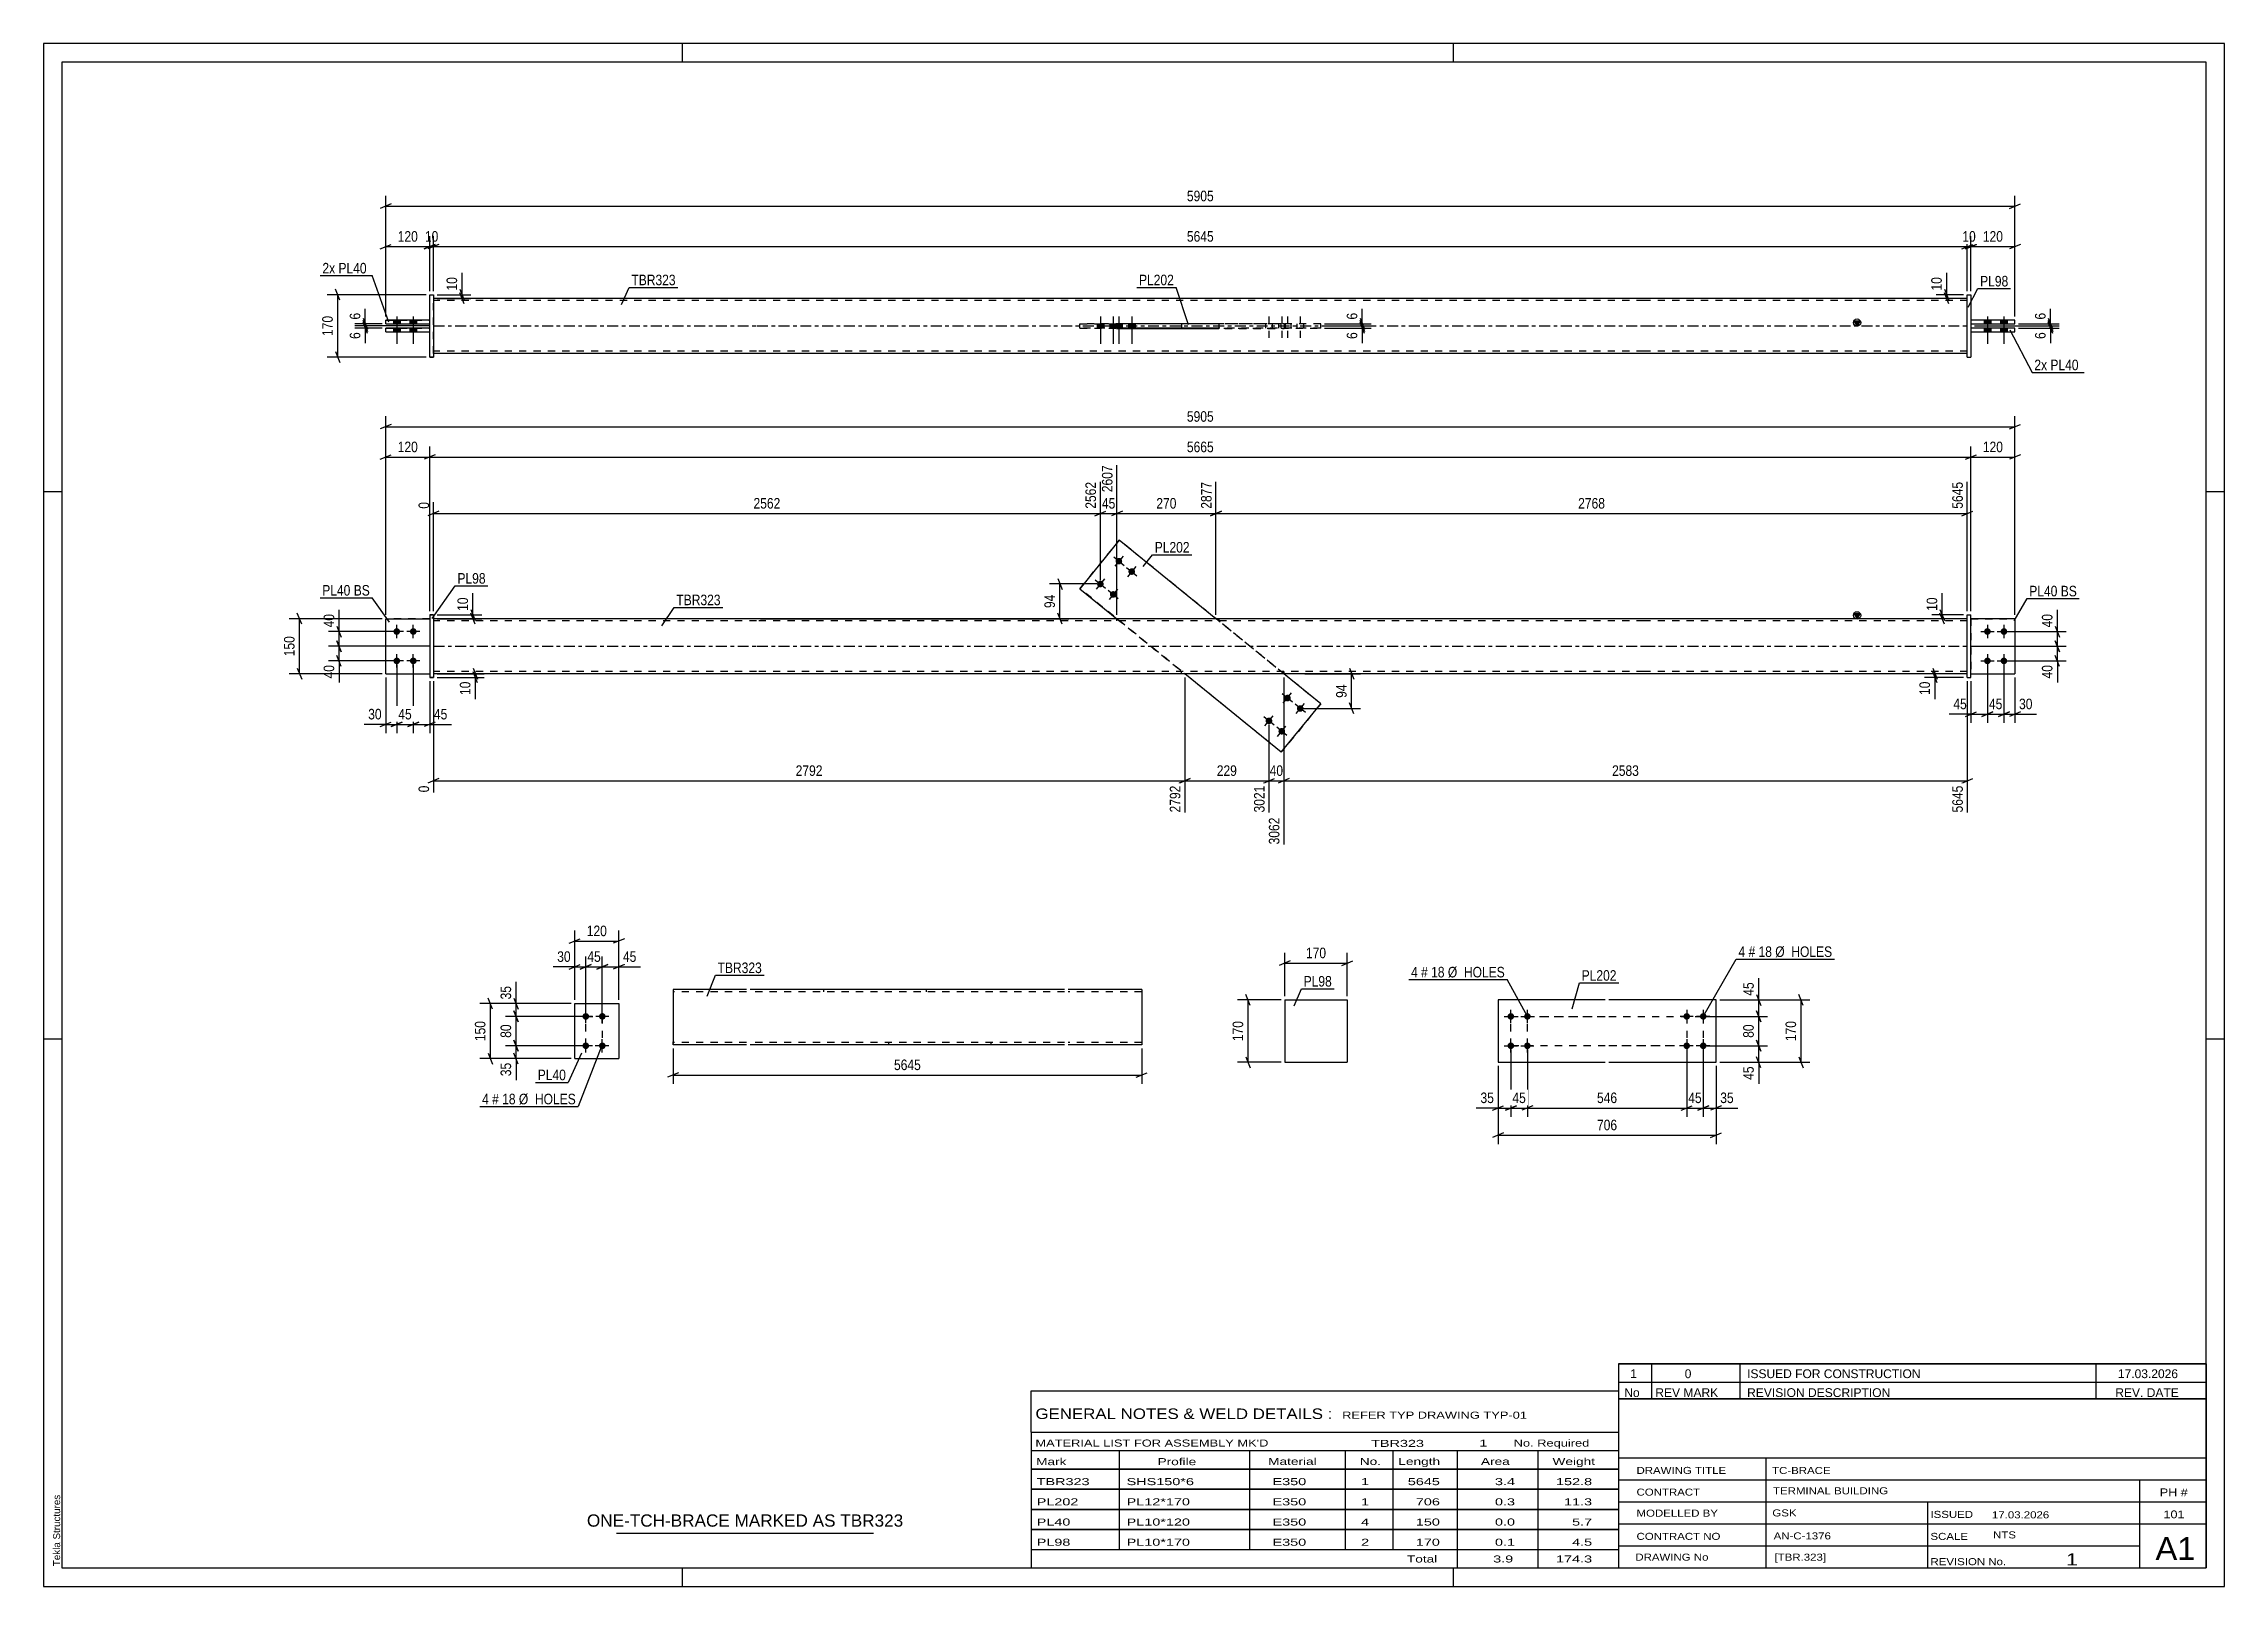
# Model space of a CAD drawing. Header units: millimetres. Extents: x 0 to 594, y 0 to 420.
import ezdxf

# ---------------------------------------------------------------- set-up
doc = ezdxf.new("R2010")
doc.units = ezdxf.units.MM
doc.linetypes.add('DXK_LINE_DOT2', pattern=[3.9198, 1.9599, -1.9599])
doc.linetypes.add('DXK_LINE_DOT3', pattern=[5.9187, 2.979, -0.9799, 0.9799, -0.9799])
doc.styles.add('Arial', font='ARIAL.TTF', dxfattribs={"height": 0.2})
doc.styles.add('Arial Narrow', font='ARIALN.TTF', dxfattribs={"height": 0.2})

# ---------------------------------------------------------------- blocks, each defined once
blk = doc.blocks.new('Unknown-580611264-1130')
at = {"color": 5, "linetype": 'Continuous'}
for p, q in [((594, 420), (0, 420)), ((0, 420), (0, 0)), ((174, 415), (174, 420)), ((384, 415), (384, 420)), ((594, 0), (594, 420)), ((589, 415), (5, 415)), ((5, 415), (5, 5)), ((589, 5), (589, 415)), ((5, 298), (0, 298)), ((594, 298), (589, 298)), ((5, 149), (0, 149)), ((594, 149), (589, 149)), ((0, 0), (594, 0)), ((5, 5), (589, 5)), ((174, 0), (174, 5)), ((384, 0), (384, 5))]:
    blk.add_line(p, q, dxfattribs=at)
at = {"color": 174, "linetype": 'Continuous', "style": 'Arial'}
blk.add_text('Tekla Structures', height=1.9102, rotation=90, dxfattribs=at).set_placement((4.5, 5.5))
blk = doc.blocks.new('Part-580611264-2167 - 2161')
at = {"color": 2, "linetype": 'Continuous'}
for p, q in [((144.68, 143.67), (144.68, 158.67)), ((144.68, 158.67), (156.68, 158.67)), ((156.68, 158.67), (156.68, 143.67)), ((144.68, 143.67), (144.68, 143.67)), ((144.68, 143.67), (156.68, 143.67)), ((156.68, 143.67), (156.68, 143.67))]:
    blk.add_line(p, q, dxfattribs=at)
at = {"color": 7, "linetype": 'DXK_LINE_DOT2'}
for p, q in [((144.68, 158.67), (156.68, 158.67)), ((144.68, 143.67), (156.68, 143.67))]:
    blk.add_line(p, q, dxfattribs=at)
blk = doc.blocks.new('Bolt-580611264-2200 - 2161')
at = {"linetype": 'Continuous'}
for points in [[(147.68, 156.07), (147.86, 156.05), (148.04, 155.99), (148.21, 155.9), (148.35, 155.77), (148.46, 155.62), (148.53, 155.45), (148.57, 155.27), (148.57, 155.08), (148.53, 154.89), (148.46, 154.72), (148.35, 154.57), (148.21, 154.44), (148.04, 154.35), (147.86, 154.29), (147.68, 154.27), (147.49, 154.29), (147.31, 154.35), (147.15, 154.44), (147.01, 154.57), (146.9, 154.72), (146.82, 154.89), (146.78, 155.08), (146.78, 155.27), (146.82, 155.45), (146.9, 155.62), (147.01, 155.77), (147.15, 155.9), (147.31, 155.99), (147.49, 156.05)], [(152.18, 156.07), (152.36, 156.05), (152.54, 155.99), (152.71, 155.9), (152.85, 155.77), (152.96, 155.62), (153.03, 155.45), (153.07, 155.27), (153.07, 155.08), (153.03, 154.89), (152.96, 154.72), (152.85, 154.57), (152.71, 154.44), (152.54, 154.35), (152.36, 154.29), (152.18, 154.27), (151.99, 154.29), (151.81, 154.35), (151.65, 154.44), (151.51, 154.57), (151.4, 154.72), (151.32, 154.89), (151.28, 155.08), (151.28, 155.27), (151.32, 155.45), (151.4, 155.62), (151.51, 155.77), (151.65, 155.9), (151.81, 155.99), (151.99, 156.05)], [(147.68, 148.07), (147.86, 148.05), (148.04, 147.99), (148.21, 147.9), (148.35, 147.77), (148.46, 147.62), (148.53, 147.45), (148.57, 147.27), (148.57, 147.08), (148.53, 146.89), (148.46, 146.72), (148.35, 146.57), (148.21, 146.44), (148.04, 146.35), (147.86, 146.29), (147.68, 146.27), (147.49, 146.29), (147.31, 146.35), (147.15, 146.44), (147.01, 146.57), (146.9, 146.72), (146.82, 146.89), (146.78, 147.08), (146.78, 147.27), (146.82, 147.45), (146.9, 147.62), (147.01, 147.77), (147.15, 147.9), (147.31, 147.99), (147.49, 148.05)], [(152.18, 148.07), (152.36, 148.05), (152.54, 147.99), (152.71, 147.9), (152.85, 147.77), (152.96, 147.62), (153.03, 147.45), (153.07, 147.27), (153.07, 147.08), (153.03, 146.89), (152.96, 146.72), (152.85, 146.57), (152.71, 146.44), (152.54, 146.35), (152.36, 146.29), (152.18, 146.27), (151.99, 146.29), (151.81, 146.35), (151.65, 146.44), (151.51, 146.57), (151.4, 146.72), (151.32, 146.89), (151.28, 147.08), (151.28, 147.27), (151.32, 147.45), (151.4, 147.62), (151.51, 147.77), (151.65, 147.9), (151.81, 147.99), (151.99, 148.05)]]:
    blk.add_hatch(color=1, dxfattribs=at).paths.add_polyline_path(points)
at = {"color": 1, "linetype": 'Continuous'}
for p, q in [((149.48, 155.17), (145.88, 155.17)), ((147.68, 153.37), (147.68, 156.97)), ((153.98, 155.17), (150.38, 155.17)), ((152.18, 153.37), (152.18, 156.97)), ((147.68, 145.37), (147.68, 148.97)), ((152.18, 145.37), (152.18, 148.97)), ((149.48, 147.17), (145.88, 147.17)), ((153.98, 147.17), (150.38, 147.17))]:
    blk.add_line(p, q, dxfattribs=at)
blk = doc.blocks.new('Part-580611264-1695 - 1673')
at = {"color": 2, "linetype": 'Continuous'}
for p, q in [((536.95, 263.45), (524.95, 263.45)), ((536.95, 263.45), (536.95, 263.45)), ((536.95, 263.45), (536.95, 248.45)), ((524.95, 248.45), (536.95, 248.45))]:
    blk.add_line(p, q, dxfattribs=at)
at = {"color": 7, "linetype": 'DXK_LINE_DOT2'}
for p, q in [((524.95, 263.45), (536.95, 263.45)), ((524.95, 263.45), (524.95, 263.45)), ((524.95, 263.45), (524.95, 248.45)), ((524.95, 248.45), (536.95, 248.45))]:
    blk.add_line(p, q, dxfattribs=at)
blk = doc.blocks.new('Part-580611264-1679 - 1673')
at = {"color": 7, "linetype": 'DXK_LINE_DOT2'}
for p, q in [((93.19, 248.45), (93.19, 263.45)), ((93.19, 263.45), (105.19, 263.45)), ((105.19, 263.45), (93.19, 263.45)), ((105.19, 263.45), (105.19, 248.45)), ((93.19, 248.45), (93.19, 248.45)), ((93.19, 248.45), (105.19, 248.45)), ((93.19, 248.45), (105.19, 248.45)), ((105.19, 248.45), (105.19, 248.45))]:
    blk.add_line(p, q, dxfattribs=at)
blk = doc.blocks.new('Part-580611264-1700 - 1673')
at = {"linetype": 'Continuous'}
blk.add_hatch(color=2, dxfattribs=at).paths.add_polyline_path([(493.95, 263.45), (493.15, 264.85), (494.75, 264.85)])
at = {"color": 2, "linetype": 'Continuous'}
for p, q in [((194.19, 263.45), (106.19, 263.45)), ((435.85, 263.45), (194.29, 263.45)), ((523.95, 263.45), (435.95, 263.45)), ((493.95, 263.45), (493.15, 264.85)), ((493.15, 264.85), (494.75, 264.85)), ((494.75, 264.85), (493.95, 263.45)), ((194.19, 248.45), (106.19, 248.45)), ((435.85, 248.45), (194.29, 248.45)), ((523.95, 248.45), (435.95, 248.45))]:
    blk.add_line(p, q, dxfattribs=at)
at = {"color": 7, "linetype": 'DXK_LINE_DOT2'}
for p, q in [((106.19, 263.45), (106.19, 248.45)), ((194.19, 262.85), (106.19, 262.85)), ((435.85, 262.85), (194.29, 262.85)), ((292.24, 263.45), (292.24, 262.85)), ((320.15, 263.45), (320.15, 262.85)), ((523.95, 262.85), (435.95, 262.85)), ((523.95, 248.45), (523.95, 263.45)), ((194.19, 249.05), (106.19, 249.05)), ((435.85, 249.05), (194.29, 249.05)), ((309.98, 248.45), (309.98, 249.05)), ((337.9, 248.45), (337.9, 249.05)), ((523.95, 249.05), (435.95, 249.05))]:
    blk.add_line(p, q, dxfattribs=at)
at = {"color": 7, "linetype": 'DXK_LINE_DOT3'}
for p, q in [((106.19, 255.95), (194.19, 255.95)), ((194.29, 255.95), (435.85, 255.95)), ((435.95, 255.95), (523.95, 255.95))]:
    blk.add_line(p, q, dxfattribs=at)
at = {"color": 2, "linetype": 'Continuous'}
blk.add_circle((493.95, 264.35), 1, dxfattribs=at)
blk = doc.blocks.new('Part-580611264-1684 - 1673')
at = {"color": 2, "linetype": 'Continuous'}
for p, q in [((93.19, 248.45), (93.19, 263.45)), ((93.19, 263.45), (105.19, 263.45)), ((93.19, 248.45), (93.19, 248.45)), ((93.19, 248.45), (105.19, 248.45))]:
    blk.add_line(p, q, dxfattribs=at)
at = {"color": 7, "linetype": 'DXK_LINE_DOT2'}
for p, q in [((105.19, 263.45), (93.19, 263.45)), ((105.19, 263.45), (105.19, 248.45)), ((93.19, 248.45), (93.19, 248.45)), ((93.19, 248.45), (105.19, 248.45)), ((105.19, 248.45), (105.19, 248.45))]:
    blk.add_line(p, q, dxfattribs=at)
blk = doc.blocks.new('Part-580611264-1685 - 1673')
at = {"color": 2, "linetype": 'Continuous'}
for p, q in [((523.95, 264.45), (524.95, 264.45)), ((523.95, 247.45), (523.95, 264.45)), ((524.95, 247.45), (524.95, 264.45)), ((523.95, 247.45), (523.95, 247.45)), ((523.95, 247.45), (524.95, 247.45))]:
    blk.add_line(p, q, dxfattribs=at)
at = {"color": 7, "linetype": 'DXK_LINE_DOT2'}
for p, q in [((523.95, 264.45), (524.95, 264.45)), ((523.95, 247.45), (524.95, 247.45))]:
    blk.add_line(p, q, dxfattribs=at)
blk = doc.blocks.new('Part-580611264-1690 - 1673')
at = {"color": 7, "linetype": 'DXK_LINE_DOT2'}
for p, q in [((524.95, 263.45), (536.95, 263.45)), ((536.95, 263.45), (524.95, 263.45)), ((524.95, 263.45), (524.95, 263.45)), ((524.95, 263.45), (524.95, 248.45)), ((536.95, 263.45), (536.95, 263.45)), ((536.95, 263.45), (536.95, 248.45)), ((524.95, 248.45), (536.95, 248.45)), ((524.95, 248.45), (536.95, 248.45))]:
    blk.add_line(p, q, dxfattribs=at)
blk = doc.blocks.new('Bolt-580611264-1706 - 1673')
at = {"linetype": 'Continuous'}
for points in [[(293.45, 279.8), (293.58, 279.67), (293.69, 279.51), (293.75, 279.34), (293.78, 279.15), (293.77, 278.96), (293.72, 278.78), (293.64, 278.61), (293.52, 278.47), (293.37, 278.35), (293.21, 278.26), (293.02, 278.21), (292.84, 278.2), (292.65, 278.23), (292.47, 278.3), (292.32, 278.4), (292.18, 278.54), (292.08, 278.7), (292.01, 278.87), (291.98, 279.06), (292, 279.25), (292.04, 279.43), (292.13, 279.59), (292.25, 279.74), (292.39, 279.86), (292.56, 279.94), (292.74, 279.99), (292.93, 280), (293.12, 279.97), (293.29, 279.91)], [(288.41, 273.59), (288.54, 273.46), (288.64, 273.3), (288.71, 273.12), (288.74, 272.94), (288.73, 272.75), (288.68, 272.57), (288.6, 272.4), (288.48, 272.25), (288.33, 272.14), (288.16, 272.05), (287.98, 272), (287.79, 271.99), (287.61, 272.02), (287.43, 272.09), (287.28, 272.19), (287.14, 272.33), (287.04, 272.48), (286.97, 272.66), (286.94, 272.85), (286.95, 273.03), (287, 273.22), (287.09, 273.38), (287.21, 273.53), (287.35, 273.65), (287.52, 273.73), (287.7, 273.78), (287.89, 273.79), (288.08, 273.76), (288.25, 273.69)], [(296.95, 276.97), (297.08, 276.83), (297.18, 276.68), (297.25, 276.5), (297.28, 276.31), (297.27, 276.13), (297.22, 275.94), (297.13, 275.78), (297.01, 275.63), (296.87, 275.51), (296.7, 275.43), (296.52, 275.38), (296.33, 275.37), (296.14, 275.4), (295.97, 275.47), (295.81, 275.57), (295.68, 275.7), (295.58, 275.86), (295.51, 276.04), (295.48, 276.22), (295.49, 276.41), (295.54, 276.59), (295.62, 276.76), (295.74, 276.9), (295.89, 277.02), (296.06, 277.11), (296.24, 277.16), (296.43, 277.17), (296.61, 277.14), (296.79, 277.07)], [(291.9, 270.75), (292.04, 270.62), (292.14, 270.46), (292.21, 270.29), (292.24, 270.1), (292.23, 269.91), (292.18, 269.73), (292.09, 269.57), (291.97, 269.42), (291.83, 269.3), (291.66, 269.22), (291.48, 269.17), (291.29, 269.16), (291.1, 269.19), (290.93, 269.25), (290.77, 269.36), (290.64, 269.49), (290.53, 269.65), (290.47, 269.82), (290.44, 270.01), (290.45, 270.2), (290.5, 270.38), (290.58, 270.55), (290.7, 270.69), (290.85, 270.81), (291.02, 270.9), (291.2, 270.95), (291.38, 270.95), (291.57, 270.93), (291.75, 270.86)]]:
    blk.add_hatch(color=1, dxfattribs=at).paths.add_polyline_path(points)
at = {"color": 1, "linetype": 'Continuous'}
for p, q in [((291.49, 280.24), (294.28, 277.97)), ((294.02, 280.5), (291.75, 277.71)), ((286.44, 274.03), (289.24, 271.76)), ((288.98, 274.29), (286.71, 271.49)), ((294.98, 277.4), (297.78, 275.13)), ((297.51, 277.67), (295.24, 274.87)), ((289.94, 271.19), (292.73, 268.92)), ((292.47, 271.45), (290.2, 268.66))]:
    blk.add_line(p, q, dxfattribs=at)
blk = doc.blocks.new('Bolt-580611264-1707 - 1673')
at = {"linetype": 'Continuous'}
for points in [[(338.23, 241.14), (338.1, 241.27), (338, 241.43), (337.93, 241.61), (337.9, 241.79), (337.91, 241.98), (337.96, 242.16), (338.05, 242.33), (338.16, 242.48), (338.31, 242.59), (338.48, 242.68), (338.66, 242.73), (338.85, 242.74), (339.03, 242.71), (339.21, 242.64), (339.37, 242.54), (339.5, 242.41), (339.6, 242.25), (339.67, 242.07), (339.7, 241.89), (339.69, 241.7), (339.64, 241.52), (339.55, 241.35), (339.44, 241.2), (339.29, 241.08), (339.12, 241), (338.94, 240.95), (338.75, 240.94), (338.57, 240.97), (338.39, 241.04)], [(341.73, 238.3), (341.59, 238.44), (341.49, 238.6), (341.42, 238.77), (341.4, 238.96), (341.41, 239.15), (341.45, 239.33), (341.54, 239.49), (341.66, 239.64), (341.8, 239.76), (341.97, 239.84), (342.15, 239.89), (342.34, 239.9), (342.53, 239.87), (342.7, 239.81), (342.86, 239.7), (342.99, 239.57), (343.1, 239.41), (343.16, 239.24), (343.19, 239.05), (343.18, 238.86), (343.13, 238.68), (343.05, 238.51), (342.93, 238.37), (342.78, 238.25), (342.62, 238.16), (342.43, 238.11), (342.25, 238.11), (342.06, 238.13), (341.88, 238.2)], [(333.19, 234.93), (333.06, 235.06), (332.96, 235.22), (332.89, 235.4), (332.86, 235.58), (332.87, 235.77), (332.92, 235.95), (333, 236.12), (333.12, 236.26), (333.27, 236.38), (333.44, 236.47), (333.62, 236.52), (333.81, 236.53), (333.99, 236.5), (334.17, 236.43), (334.33, 236.33), (334.46, 236.19), (334.56, 236.04), (334.63, 235.86), (334.66, 235.67), (334.65, 235.49), (334.6, 235.3), (334.51, 235.14), (334.39, 234.99), (334.25, 234.87), (334.08, 234.79), (333.9, 234.74), (333.71, 234.73), (333.52, 234.76), (333.35, 234.83)], [(336.69, 232.09), (336.55, 232.23), (336.45, 232.38), (336.38, 232.56), (336.35, 232.75), (336.36, 232.93), (336.41, 233.12), (336.5, 233.28), (336.62, 233.43), (336.76, 233.55), (336.93, 233.63), (337.11, 233.68), (337.3, 233.69), (337.49, 233.66), (337.66, 233.59), (337.82, 233.49), (337.95, 233.36), (338.06, 233.2), (338.12, 233.02), (338.15, 232.84), (338.14, 232.65), (338.09, 232.47), (338.01, 232.3), (337.89, 232.15), (337.74, 232.04), (337.57, 231.95), (337.39, 231.9), (337.2, 231.89), (337.02, 231.92), (336.84, 231.99)]]:
    blk.add_hatch(color=1, dxfattribs=at).paths.add_polyline_path(points)
at = {"color": 1, "linetype": 'Continuous'}
for p, q in [((340.2, 240.71), (337.4, 242.97)), ((337.67, 240.44), (339.93, 243.24)), ((343.69, 237.87), (340.9, 240.14)), ((341.16, 237.61), (343.43, 240.4)), ((335.16, 234.49), (332.36, 236.76)), ((332.62, 234.23), (334.89, 237.03)), ((338.65, 231.66), (335.86, 233.93)), ((336.12, 231.39), (338.39, 234.19))]:
    blk.add_line(p, q, dxfattribs=at)
blk = doc.blocks.new('Bolt-580611264-1709 - 1673')
at = {"linetype": 'Continuous'}
for points in [[(96.19, 259.05), (96, 259.07), (95.82, 259.13), (95.66, 259.22), (95.52, 259.35), (95.41, 259.5), (95.33, 259.67), (95.29, 259.85), (95.29, 260.04), (95.33, 260.23), (95.41, 260.4), (95.52, 260.55), (95.66, 260.68), (95.82, 260.77), (96, 260.83), (96.19, 260.85), (96.38, 260.83), (96.56, 260.77), (96.72, 260.68), (96.86, 260.55), (96.97, 260.4), (97.05, 260.23), (97.08, 260.04), (97.08, 259.85), (97.05, 259.67), (96.97, 259.5), (96.86, 259.35), (96.72, 259.22), (96.56, 259.13), (96.38, 259.07)], [(100.69, 259.05), (100.5, 259.07), (100.32, 259.13), (100.16, 259.22), (100.02, 259.35), (99.91, 259.5), (99.83, 259.67), (99.79, 259.85), (99.79, 260.04), (99.83, 260.23), (99.91, 260.4), (100.02, 260.55), (100.16, 260.68), (100.32, 260.77), (100.5, 260.83), (100.69, 260.85), (100.88, 260.83), (101.06, 260.77), (101.22, 260.68), (101.36, 260.55), (101.47, 260.4), (101.55, 260.23), (101.58, 260.04), (101.58, 259.85), (101.55, 259.67), (101.47, 259.5), (101.36, 259.35), (101.22, 259.22), (101.06, 259.13), (100.88, 259.07)], [(96.19, 251.05), (96, 251.07), (95.82, 251.13), (95.66, 251.22), (95.52, 251.35), (95.41, 251.5), (95.33, 251.67), (95.29, 251.85), (95.29, 252.04), (95.33, 252.23), (95.41, 252.4), (95.52, 252.55), (95.66, 252.68), (95.82, 252.77), (96, 252.83), (96.19, 252.85), (96.38, 252.83), (96.56, 252.77), (96.72, 252.68), (96.86, 252.55), (96.97, 252.4), (97.05, 252.23), (97.08, 252.04), (97.08, 251.85), (97.05, 251.67), (96.97, 251.5), (96.86, 251.35), (96.72, 251.22), (96.56, 251.13), (96.38, 251.07)], [(100.69, 251.05), (100.5, 251.07), (100.32, 251.13), (100.16, 251.22), (100.02, 251.35), (99.91, 251.5), (99.83, 251.67), (99.79, 251.85), (99.79, 252.04), (99.83, 252.23), (99.91, 252.4), (100.02, 252.55), (100.16, 252.68), (100.32, 252.77), (100.5, 252.83), (100.69, 252.85), (100.88, 252.83), (101.06, 252.77), (101.22, 252.68), (101.36, 252.55), (101.47, 252.4), (101.55, 252.23), (101.58, 252.04), (101.58, 251.85), (101.55, 251.67), (101.47, 251.5), (101.36, 251.35), (101.22, 251.22), (101.06, 251.13), (100.88, 251.07)]]:
    blk.add_hatch(color=1, dxfattribs=at).paths.add_polyline_path(points)
at = {"color": 1, "linetype": 'Continuous'}
for p, q in [((96.19, 258.15), (96.19, 261.75)), ((100.69, 258.15), (100.69, 261.75)), ((97.99, 259.95), (94.39, 259.95)), ((102.49, 259.95), (98.89, 259.95)), ((97.99, 251.95), (94.39, 251.95)), ((96.19, 250.15), (96.19, 253.75)), ((102.49, 251.95), (98.89, 251.95)), ((100.69, 250.15), (100.69, 253.75))]:
    blk.add_line(p, q, dxfattribs=at)
blk = doc.blocks.new('Bolt-580611264-1710 - 1673')
at = {"linetype": 'Continuous'}
for points in [[(529.45, 260.85), (529.63, 260.83), (529.81, 260.77), (529.98, 260.68), (530.12, 260.55), (530.23, 260.4), (530.3, 260.23), (530.34, 260.04), (530.34, 259.85), (530.3, 259.67), (530.23, 259.5), (530.12, 259.35), (529.98, 259.22), (529.81, 259.13), (529.63, 259.07), (529.45, 259.05), (529.26, 259.07), (529.08, 259.13), (528.92, 259.22), (528.78, 259.35), (528.67, 259.5), (528.59, 259.67), (528.55, 259.85), (528.55, 260.04), (528.59, 260.23), (528.67, 260.4), (528.78, 260.55), (528.92, 260.68), (529.08, 260.77), (529.26, 260.83)], [(533.95, 260.85), (534.13, 260.83), (534.31, 260.77), (534.48, 260.68), (534.62, 260.55), (534.73, 260.4), (534.8, 260.23), (534.84, 260.04), (534.84, 259.85), (534.8, 259.67), (534.73, 259.5), (534.62, 259.35), (534.48, 259.22), (534.31, 259.13), (534.13, 259.07), (533.95, 259.05), (533.76, 259.07), (533.58, 259.13), (533.42, 259.22), (533.28, 259.35), (533.17, 259.5), (533.09, 259.67), (533.05, 259.85), (533.05, 260.04), (533.09, 260.23), (533.17, 260.4), (533.28, 260.55), (533.42, 260.68), (533.58, 260.77), (533.76, 260.83)], [(529.45, 252.85), (529.63, 252.83), (529.81, 252.77), (529.98, 252.68), (530.12, 252.55), (530.23, 252.4), (530.3, 252.23), (530.34, 252.04), (530.34, 251.85), (530.3, 251.67), (530.23, 251.5), (530.12, 251.35), (529.98, 251.22), (529.81, 251.13), (529.63, 251.07), (529.45, 251.05), (529.26, 251.07), (529.08, 251.13), (528.92, 251.22), (528.78, 251.35), (528.67, 251.5), (528.59, 251.67), (528.55, 251.85), (528.55, 252.04), (528.59, 252.23), (528.67, 252.4), (528.78, 252.55), (528.92, 252.68), (529.08, 252.77), (529.26, 252.83)], [(533.95, 252.85), (534.13, 252.83), (534.31, 252.77), (534.48, 252.68), (534.62, 252.55), (534.73, 252.4), (534.8, 252.23), (534.84, 252.04), (534.84, 251.85), (534.8, 251.67), (534.73, 251.5), (534.62, 251.35), (534.48, 251.22), (534.31, 251.13), (534.13, 251.07), (533.95, 251.05), (533.76, 251.07), (533.58, 251.13), (533.42, 251.22), (533.28, 251.35), (533.17, 251.5), (533.09, 251.67), (533.05, 251.85), (533.05, 252.04), (533.09, 252.23), (533.17, 252.4), (533.28, 252.55), (533.42, 252.68), (533.58, 252.77), (533.76, 252.83)]]:
    blk.add_hatch(color=1, dxfattribs=at).paths.add_polyline_path(points)
at = {"color": 1, "linetype": 'Continuous'}
for p, q in [((529.45, 261.75), (529.45, 258.15)), ((533.95, 261.75), (533.95, 258.15)), ((527.65, 259.95), (531.25, 259.95)), ((532.15, 259.95), (535.75, 259.95)), ((527.65, 251.95), (531.25, 251.95)), ((529.45, 253.75), (529.45, 250.15)), ((532.15, 251.95), (535.75, 251.95)), ((533.95, 253.75), (533.95, 250.15))]:
    blk.add_line(p, q, dxfattribs=at)
blk = doc.blocks.new('Part-580611264-1715 - 1673')
at = {"color": 2, "linetype": 'Continuous'}
for p, q in [((293, 284.8), (282.29, 271.6)), ((293, 284.8), (293, 284.8)), ((319.32, 263.45), (293, 284.8)), ((282.29, 271.6), (292.34, 263.45)), ((282.29, 271.6), (282.29, 271.6)), ((337.13, 227.09), (310.82, 248.45)), ((347.85, 240.29), (337.8, 248.45)), ((337.13, 227.09), (347.85, 240.29)), ((347.85, 240.29), (347.85, 240.29)), ((337.13, 227.09), (337.13, 227.09))]:
    blk.add_line(p, q, dxfattribs=at)
at = {"color": 7, "linetype": 'DXK_LINE_DOT2'}
for p, q in [((282.29, 271.6), (293, 284.8)), ((347.85, 240.29), (293, 284.8)), ((337.13, 227.09), (282.29, 271.6)), ((292.34, 263.45), (310.82, 248.45)), ((337.8, 248.45), (319.32, 263.45)), ((347.85, 240.29), (337.13, 227.09))]:
    blk.add_line(p, q, dxfattribs=at)
blk = doc.blocks.new('Part-580611264-1720 - 1673')
at = {"color": 2, "linetype": 'Continuous'}
for p, q in [((106.19, 264.45), (105.19, 264.45)), ((105.19, 264.45), (105.19, 247.45)), ((106.19, 264.45), (106.19, 264.45)), ((106.19, 264.45), (106.19, 247.45)), ((105.19, 247.45), (106.19, 247.45))]:
    blk.add_line(p, q, dxfattribs=at)
at = {"color": 7, "linetype": 'DXK_LINE_DOT2'}
for p, q in [((105.19, 264.45), (106.19, 264.45)), ((106.19, 247.45), (105.19, 247.45))]:
    blk.add_line(p, q, dxfattribs=at)
blk = doc.blocks.new('Part-580611264-1418 - 1367')
at = {"color": 2, "linetype": 'Continuous'}
for p, q in [((93.19, 341.55), (93.19, 342.55)), ((105.19, 342.55), (93.19, 342.55)), ((93.19, 341.55), (93.19, 341.55)), ((93.19, 341.55), (105.19, 341.55))]:
    blk.add_line(p, q, dxfattribs=at)
at = {"color": 7, "linetype": 'DXK_LINE_DOT2'}
for p, q in [((93.19, 342.55), (105.19, 342.55)), ((93.19, 341.55), (105.19, 341.55)), ((105.19, 341.55), (105.19, 342.55))]:
    blk.add_line(p, q, dxfattribs=at)
blk = doc.blocks.new('Bolt-580611264-1370 - 1367')
at = {"linetype": 'Continuous'}
for points in [[(95.29, 343.75), (97.09, 343.75), (97.09, 344.75), (95.29, 344.75)], [(95.29, 343.75), (97.09, 343.75), (97.09, 344.75), (95.29, 344.75)], [(99.79, 343.75), (101.59, 343.75), (101.59, 344.75), (99.79, 344.75)], [(99.79, 343.75), (101.59, 343.75), (101.59, 344.75), (99.79, 344.75)], [(95.29, 341.55), (97.09, 341.55), (97.09, 342.55), (95.29, 342.55)], [(95.29, 341.55), (97.09, 341.55), (97.09, 342.55), (95.29, 342.55)], [(99.79, 341.55), (101.59, 341.55), (101.59, 342.55), (99.79, 342.55)], [(99.79, 341.55), (101.59, 341.55), (101.59, 342.55), (99.79, 342.55)]]:
    blk.add_hatch(color=1, dxfattribs=at).paths.add_polyline_path(points)
at = {"color": 1, "linetype": 'Continuous'}
for p, q in [((95.29, 344.75), (95.29, 343.75)), ((95.29, 344.75), (95.29, 343.75)), ((96.19, 345.75), (96.19, 338.25)), ((96.19, 345.75), (96.19, 338.25)), ((97.09, 344.75), (97.09, 343.75)), ((97.09, 344.75), (97.09, 343.75)), ((99.79, 344.75), (99.79, 343.75)), ((99.79, 344.75), (99.79, 343.75)), ((100.69, 345.75), (100.69, 338.25)), ((100.69, 345.75), (100.69, 338.25)), ((101.59, 344.75), (101.59, 343.75)), ((101.59, 344.75), (101.59, 343.75)), ((95.29, 342.55), (95.29, 341.55)), ((95.29, 342.55), (95.29, 341.55)), ((97.09, 342.55), (97.09, 341.55)), ((97.09, 342.55), (97.09, 341.55)), ((99.79, 342.55), (99.79, 341.55)), ((99.79, 342.55), (99.79, 341.55)), ((101.59, 342.55), (101.59, 341.55)), ((101.59, 342.55), (101.59, 341.55))]:
    blk.add_line(p, q, dxfattribs=at)
blk = doc.blocks.new('Bolt-580611264-1435 - 1367')
at = {"color": 1, "linetype": 'DXK_LINE_DOT2'}
for p, q in [((333.76, 345.75), (333.76, 338.25)), ((337.25, 345.75), (337.25, 338.25)), ((338.8, 345.75), (338.8, 338.25)), ((342.29, 345.75), (342.29, 338.25)), ((332.86, 343.75), (332.86, 342.55)), ((334.66, 343.75), (334.66, 342.55)), ((336.35, 343.75), (336.35, 342.55)), ((337.9, 343.75), (337.9, 342.55)), ((338.15, 343.75), (338.15, 342.55)), ((339.7, 343.75), (339.7, 342.55)), ((341.39, 343.75), (341.39, 342.55)), ((343.19, 343.75), (343.19, 342.55))]:
    blk.add_line(p, q, dxfattribs=at)
blk = doc.blocks.new('Bolt-580611264-1371 - 1367')
at = {"linetype": 'Continuous'}
for points in [[(530.35, 344.75), (528.55, 344.75), (528.55, 343.75), (530.35, 343.75)], [(530.35, 344.75), (528.55, 344.75), (528.55, 343.75), (530.35, 343.75)], [(534.85, 344.75), (533.05, 344.75), (533.05, 343.75), (534.85, 343.75)], [(534.85, 344.75), (533.05, 344.75), (533.05, 343.75), (534.85, 343.75)], [(530.35, 342.55), (528.55, 342.55), (528.55, 341.55), (530.35, 341.55)], [(530.35, 342.55), (528.55, 342.55), (528.55, 341.55), (530.35, 341.55)], [(534.85, 342.55), (533.05, 342.55), (533.05, 341.55), (534.85, 341.55)], [(534.85, 342.55), (533.05, 342.55), (533.05, 341.55), (534.85, 341.55)]]:
    blk.add_hatch(color=1, dxfattribs=at).paths.add_polyline_path(points)
at = {"color": 1, "linetype": 'Continuous'}
for p, q in [((528.55, 344.75), (528.55, 343.75)), ((528.55, 344.75), (528.55, 343.75)), ((529.45, 345.75), (529.45, 338.25)), ((529.45, 345.75), (529.45, 338.25)), ((530.35, 344.75), (530.35, 343.75)), ((530.35, 344.75), (530.35, 343.75)), ((533.05, 344.75), (533.05, 343.75)), ((533.05, 344.75), (533.05, 343.75)), ((533.95, 345.75), (533.95, 338.25)), ((533.95, 345.75), (533.95, 338.25)), ((534.85, 344.75), (534.85, 343.75)), ((534.85, 344.75), (534.85, 343.75)), ((528.55, 342.55), (528.55, 341.55)), ((528.55, 342.55), (528.55, 341.55)), ((530.35, 342.55), (530.35, 341.55)), ((530.35, 342.55), (530.35, 341.55)), ((533.05, 342.55), (533.05, 341.55)), ((533.05, 342.55), (533.05, 341.55)), ((534.85, 342.55), (534.85, 341.55)), ((534.85, 342.55), (534.85, 341.55))]:
    blk.add_line(p, q, dxfattribs=at)
blk = doc.blocks.new('Part-580611264-1456 - 1367')
at = {"linetype": 'Continuous'}
blk.add_hatch(color=2, dxfattribs=at).paths.add_polyline_path([(493.95, 343.15), (493.15, 344.55), (494.75, 344.55)])
at = {"color": 2, "linetype": 'Continuous'}
for p, q in [((194.19, 350.65), (106.19, 350.65)), ((435.85, 350.65), (194.29, 350.65)), ((523.95, 350.65), (435.95, 350.65)), ((493.95, 343.15), (493.15, 344.55)), ((493.15, 344.55), (494.75, 344.55)), ((494.75, 344.55), (493.95, 343.15)), ((292.24, 343.76), (292.24, 343.85)), ((292.24, 343.85), (292.24, 343.85)), ((292.24, 343.85), (320.15, 343.85)), ((292.24, 342.56), (292.24, 342.45)), ((292.24, 342.45), (320.15, 342.45)), ((309.98, 343.85), (309.98, 343.75)), ((309.98, 342.45), (309.98, 342.55)), ((320.15, 343.85), (320.15, 342.45)), ((194.19, 335.65), (106.19, 335.65)), ((435.85, 335.65), (194.29, 335.65)), ((523.95, 335.65), (435.95, 335.65))]:
    blk.add_line(p, q, dxfattribs=at)
at = {"color": 7, "linetype": 'DXK_LINE_DOT2'}
for p, q in [((106.19, 335.65), (106.19, 350.65)), ((523.95, 335.65), (523.95, 350.65)), ((194.19, 350.05), (106.19, 350.05)), ((435.85, 350.05), (194.29, 350.05)), ((523.95, 350.05), (435.95, 350.05)), ((292.24, 342.56), (292.24, 343.85)), ((292.24, 343.85), (320.15, 343.85)), ((292.24, 342.45), (320.15, 342.45)), ((309.98, 343.85), (337.9, 343.85)), ((309.98, 343.85), (309.98, 342.55)), ((309.98, 343.85), (337.9, 343.85)), ((309.98, 342.45), (309.98, 342.45)), ((309.98, 342.45), (309.98, 342.45)), ((309.98, 342.45), (337.9, 342.45)), ((309.98, 342.45), (337.9, 342.45)), ((337.9, 343.85), (337.9, 342.45)), ((194.19, 336.25), (106.19, 336.25)), ((435.85, 336.25), (194.29, 336.25)), ((523.95, 336.25), (435.95, 336.25))]:
    blk.add_line(p, q, dxfattribs=at)
at = {"color": 7, "linetype": 'DXK_LINE_DOT3'}
for p, q in [((106.19, 343.15), (194.19, 343.15)), ((194.29, 343.15), (435.85, 343.15)), ((435.95, 343.15), (523.95, 343.15))]:
    blk.add_line(p, q, dxfattribs=at)
at = {"color": 2, "linetype": 'Continuous'}
blk.add_circle((493.95, 344.05), 1, dxfattribs=at)
blk = doc.blocks.new('Part-580611264-1413 - 1367')
at = {"color": 2, "linetype": 'Continuous'}
for p, q in [((93.19, 343.75), (93.19, 344.75)), ((105.19, 344.75), (93.19, 344.75)), ((93.19, 343.75), (93.19, 343.75)), ((93.19, 343.75), (105.19, 343.75))]:
    blk.add_line(p, q, dxfattribs=at)
at = {"color": 7, "linetype": 'DXK_LINE_DOT2'}
for p, q in [((93.19, 344.75), (105.19, 344.75)), ((105.19, 343.75), (105.19, 344.75)), ((93.19, 343.75), (105.19, 343.75))]:
    blk.add_line(p, q, dxfattribs=at)
blk = doc.blocks.new('Part-580611264-1461 - 1367')
at = {"color": 2, "linetype": 'Continuous'}
for p, q in [((536.95, 342.55), (524.95, 342.55)), ((524.95, 341.55), (536.95, 341.55)), ((536.95, 341.55), (536.95, 342.55))]:
    blk.add_line(p, q, dxfattribs=at)
at = {"color": 7, "linetype": 'DXK_LINE_DOT2'}
for p, q in [((524.95, 342.55), (524.95, 341.55)), ((536.95, 342.55), (524.95, 342.55)), ((524.95, 341.55), (536.95, 341.55))]:
    blk.add_line(p, q, dxfattribs=at)
blk = doc.blocks.new('Part-580611264-1397 - 1367')
at = {"color": 7, "linetype": 'DXK_LINE_DOT2'}
for p, q in [((282.29, 343.75), (293, 343.76)), ((337.13, 343.75), (282.29, 343.75)), ((293, 342.56), (282.29, 342.55)), ((282.29, 342.55), (337.13, 342.55)), ((347.85, 343.75), (320.15, 343.75)), ((347.85, 342.55), (320.15, 342.55)), ((337.13, 342.55), (337.13, 343.75)), ((347.85, 343.75), (337.13, 343.75)), ((337.13, 342.55), (347.85, 342.55)), ((347.85, 342.55), (347.85, 343.75))]:
    blk.add_line(p, q, dxfattribs=at)
at = {"color": 2, "linetype": 'Continuous'}
for p, q in [((282.29, 342.55), (282.29, 343.75)), ((293, 342.56), (293, 343.76)), ((320.15, 343.75), (293, 343.76)), ((320.15, 342.55), (293, 342.56))]:
    blk.add_line(p, q, dxfattribs=at)
blk = doc.blocks.new('Part-580611264-1398 - 1367')
at = {"color": 2, "linetype": 'Continuous'}
for p, q in [((105.19, 351.65), (106.19, 351.65)), ((105.19, 334.65), (105.19, 351.65)), ((106.19, 351.65), (106.19, 351.65)), ((106.19, 351.65), (106.19, 334.65)), ((106.19, 334.65), (105.19, 334.65)), ((105.19, 334.65), (105.19, 334.65))]:
    blk.add_line(p, q, dxfattribs=at)
at = {"color": 7, "linetype": 'DXK_LINE_DOT2'}
for p, q in [((105.19, 351.65), (106.19, 351.65)), ((105.19, 334.65), (106.19, 334.65)), ((105.19, 334.65), (105.19, 334.65))]:
    blk.add_line(p, q, dxfattribs=at)
blk = doc.blocks.new('Part-580611264-1433 - 1367')
at = {"color": 2, "linetype": 'Continuous'}
for p, q in [((523.95, 351.65), (523.95, 351.65)), ((523.95, 334.65), (523.95, 351.65)), ((523.95, 351.65), (524.95, 351.65)), ((524.95, 351.65), (524.95, 351.65)), ((524.95, 351.65), (524.95, 334.65)), ((523.95, 334.65), (524.95, 334.65)), ((523.95, 334.65), (523.95, 334.65)), ((524.95, 334.65), (524.95, 334.65))]:
    blk.add_line(p, q, dxfattribs=at)
at = {"color": 7, "linetype": 'DXK_LINE_DOT2'}
for p, q in [((523.95, 351.65), (524.95, 351.65)), ((523.95, 334.65), (524.95, 334.65)), ((524.95, 334.65), (524.95, 334.65))]:
    blk.add_line(p, q, dxfattribs=at)
blk = doc.blocks.new('Bolt-580611264-1436 - 1367')
at = {"linetype": 'Continuous'}
for points in [[(288.74, 343.75), (286.94, 343.75), (286.94, 342.55), (288.74, 342.55)], [(292.24, 343.75), (290.44, 343.75), (290.44, 342.55), (292.24, 342.55)], [(293.78, 343.75), (291.98, 343.75), (291.98, 342.55), (293.78, 342.55)], [(297.28, 343.75), (295.48, 343.75), (295.48, 342.55), (297.28, 342.55)]]:
    blk.add_hatch(color=1, dxfattribs=at).paths.add_polyline_path(points)
at = {"color": 1, "linetype": 'Continuous'}
for p, q in [((287.84, 345.75), (287.84, 338.25)), ((291.34, 345.75), (291.34, 338.25)), ((292.88, 345.75), (292.88, 338.25)), ((296.38, 345.75), (296.38, 338.25)), ((286.94, 343.75), (286.94, 342.55)), ((288.74, 343.75), (288.74, 342.55)), ((290.44, 343.75), (290.44, 342.55)), ((291.98, 343.75), (291.98, 342.55)), ((292.24, 343.75), (292.24, 342.55)), ((293.78, 343.75), (293.78, 342.55)), ((295.48, 343.75), (295.48, 342.55)), ((297.28, 343.75), (297.28, 342.55))]:
    blk.add_line(p, q, dxfattribs=at)
blk = doc.blocks.new('Part-580611264-1466 - 1367')
at = {"color": 2, "linetype": 'Continuous'}
for p, q in [((536.95, 344.75), (524.95, 344.75)), ((536.95, 343.75), (536.95, 344.75)), ((524.95, 343.75), (536.95, 343.75))]:
    blk.add_line(p, q, dxfattribs=at)
at = {"color": 7, "linetype": 'DXK_LINE_DOT2'}
for p, q in [((524.95, 344.75), (524.95, 343.75)), ((536.95, 344.75), (524.95, 344.75)), ((524.95, 343.75), (536.95, 343.75))]:
    blk.add_line(p, q, dxfattribs=at)
blk = doc.blocks.new('Bolt-580611264-2463 - 2457')
at = {"linetype": 'Continuous'}
for points in [[(399.65, 156.07, -1), (399.65, 154.27, -1)], [(404.15, 156.07, -1), (404.15, 154.27, -1)], [(399.65, 148.07, -1), (399.65, 146.27, -1)], [(404.15, 148.07, -1), (404.15, 146.27, -1)]]:
    blk.add_hatch(color=1, dxfattribs=at).paths.add_polyline_path(points)
at = {"color": 1, "linetype": 'Continuous'}
for p, q in [((397.85, 155.17), (401.45, 155.17)), ((399.65, 153.37), (399.65, 156.97)), ((402.35, 155.17), (405.95, 155.17)), ((404.15, 153.37), (404.15, 156.97)), ((399.65, 145.37), (399.65, 148.97)), ((404.15, 145.37), (404.15, 148.97)), ((397.85, 147.17), (401.45, 147.17)), ((402.35, 147.17), (405.95, 147.17))]:
    blk.add_line(p, q, dxfattribs=at)
blk = doc.blocks.new('Bolt-580611264-2468 - 2457')
at = {"linetype": 'Continuous'}
for points in [[(447.55, 154.27, -1), (447.55, 156.07, -1)], [(452.05, 154.27, -1), (452.05, 156.07, -1)], [(447.55, 146.27, -1), (447.55, 148.07, -1)], [(452.05, 146.27, -1), (452.05, 148.07, -1)]]:
    blk.add_hatch(color=1, dxfattribs=at).paths.add_polyline_path(points)
at = {"color": 1, "linetype": 'Continuous'}
for p, q in [((449.35, 155.17), (445.75, 155.17)), ((447.55, 156.97), (447.55, 153.37)), ((453.85, 155.17), (450.25, 155.17)), ((452.05, 156.97), (452.05, 153.37)), ((447.55, 148.97), (447.55, 145.37)), ((452.05, 148.97), (452.05, 145.37)), ((449.35, 147.17), (445.75, 147.17)), ((453.85, 147.17), (450.25, 147.17))]:
    blk.add_line(p, q, dxfattribs=at)
blk = doc.blocks.new('Part-580611264-2473 - 2457')
at = {"color": 2, "linetype": 'Continuous'}
for p, q in [((425.35, 159.67), (396.15, 159.67)), ((396.15, 159.67), (396.15, 142.67)), ((455.55, 159.67), (426.35, 159.67)), ((455.55, 142.67), (455.55, 159.67)), ((396.15, 142.67), (425.35, 142.67)), ((426.35, 142.67), (455.55, 142.67))]:
    blk.add_line(p, q, dxfattribs=at)
blk = doc.blocks.new('Part-580611264-2404 - 2398')
at = {"color": 2, "linetype": 'Continuous'}
for p, q in [((338.08, 159.67), (338.08, 142.67)), ((338.08, 159.67), (355.08, 159.67)), ((355.08, 159.67), (355.08, 142.67)), ((338.08, 142.67), (355.08, 142.67))]:
    blk.add_line(p, q, dxfattribs=at)
blk = doc.blocks.new('Part-580611264-2436 - 2428')
at = {"color": 2, "linetype": 'Continuous'}
for p, q in [((191.45, 162.47), (171.45, 162.47)), ((171.45, 162.47), (171.45, 161.27)), ((171.45, 161.27), (171.45, 148.21)), ((278.11, 162.47), (192.45, 162.47)), ((299.11, 162.47), (279.11, 162.47)), ((299.11, 162.47), (299.11, 162.38)), ((299.11, 162.38), (299.11, 161.27)), ((299.11, 161.27), (299.11, 147.47)), ((171.45, 147.56), (171.45, 148.21)), ((171.45, 147.47), (171.45, 147.56)), ((191.45, 147.47), (171.45, 147.47)), ((278.11, 147.47), (192.45, 147.47)), ((299.11, 147.47), (279.11, 147.47))]:
    blk.add_line(p, q, dxfattribs=at)
at = {"color": 7, "linetype": 'DXK_LINE_DOT2'}
for p, q in [((191.45, 161.87), (171.45, 161.87)), ((278.11, 161.87), (192.45, 161.87)), ((212.45, 162.47), (212.45, 161.87)), ((240.37, 162.47), (240.37, 161.87)), ((299.11, 161.87), (279.11, 161.87)), ((299.11, 162.12), (299.11, 161.27)), ((171.45, 148.21), (171.45, 147.82)), ((171.45, 148.07), (171.45, 148.12)), ((191.45, 148.07), (171.45, 148.07)), ((278.11, 148.07), (192.45, 148.07)), ((230.2, 147.47), (230.2, 148.07)), ((258.11, 147.47), (258.11, 148.07)), ((299.11, 148.07), (279.11, 148.07)), ((299.11, 148.12), (299.11, 148.21)), ((299.11, 148.07), (299.11, 148.12)), ((299.11, 148.07), (299.11, 148.12))]:
    blk.add_line(p, q, dxfattribs=at)
blk = doc.blocks.new('Rectangle-580611264-2384 - 2161')
at = {"color": 1, "linetype": 'DXK_LINE_DOT2'}
blk.add_lwpolyline([(147.68, 155.17), (152.18, 155.17), (152.18, 147.17), (147.68, 147.17), (147.68, 155.17)], close=True, dxfattribs=at)
blk = doc.blocks.new('Rectangle-580611264-2559 - 2457')
at = {"color": 1, "linetype": 'DXK_LINE_DOT2'}
for p, q in [((399.65, 155.17), (425.35, 155.17)), ((399.65, 147.17), (399.65, 155.17)), ((426.35, 155.17), (452.05, 155.17)), ((452.05, 155.17), (452.05, 147.17)), ((425.35, 147.17), (399.65, 147.17)), ((452.05, 147.17), (426.35, 147.17))]:
    blk.add_line(p, q, dxfattribs=at)
blk = doc.blocks.new('Rectangle-580611264-2549 - 2457')
at = {"color": 1, "linetype": 'DXK_LINE_DOT2'}
for p, q in [((404.15, 155.17), (425.35, 155.17)), ((404.15, 147.17), (404.15, 155.17)), ((426.35, 155.17), (447.55, 155.17)), ((447.55, 155.17), (447.55, 147.17)), ((425.35, 147.17), (404.15, 147.17)), ((447.55, 147.17), (426.35, 147.17))]:
    blk.add_line(p, q, dxfattribs=at)
blk = doc.blocks.new('StraightDimension-580611264-2344 - 2161')
at = {"color": 7, "linetype": 'Continuous'}
for p, q in [((146.18, 168.07), (149.18, 169.27)), ((147.68, 156.17), (147.68, 171.52)), ((147.68, 168.67), (152.18, 168.67)), ((153.68, 169.27), (150.68, 168.07)), ((152.18, 156.17), (152.18, 171.52))]:
    blk.add_line(p, q, dxfattribs=at)
at = {"color": 0}
blk.add_wipeout([(152.36, 169.42), (152.36, 173.62), (147.5, 173.62), (147.5, 169.42)], dxfattribs=at)
at = {"color": 3, "style": 'Arial Narrow'}
blk.add_text('45', height=2.863, dxfattribs=at).set_placement((148.1, 170.02))
blk = doc.blocks.new('StraightDimension-580611264-2300 - 2161')
at = {"color": 7, "linetype": 'Continuous'}
for p, q in [((143.68, 158.67), (125.83, 158.67)), ((146.68, 155.17), (125.83, 155.17)), ((128.08, 160.17), (129.28, 157.17)), ((129.28, 153.67), (128.08, 156.67)), ((128.68, 155.17), (128.68, 158.67))]:
    blk.add_line(p, q, dxfattribs=at)
at = {"color": 0}
blk.add_wipeout([(127.93, 164.05), (123.73, 164.05), (123.73, 159.2), (127.93, 159.2)], dxfattribs=at)
at = {"color": 7, "linetype": 'Continuous'}
blk.add_line((128.68, 158.67), (128.68, 164.58), dxfattribs=at)
blk.add_line((128.68, 158.67), (128.68, 164.58), dxfattribs=at)
at = {"color": 3, "style": 'Arial Narrow'}
blk.add_text('35', height=2.863, rotation=90.00021, dxfattribs=at).set_placement((127.33, 159.8))
blk = doc.blocks.new('StraightDimension-580611264-2277 - 2161')
at = {"color": 7, "linetype": 'Continuous'}
for p, q in [((128.08, 148.67), (129.28, 145.67)), ((146.68, 147.17), (125.83, 147.17)), ((143.68, 143.67), (125.83, 143.67)), ((129.28, 142.17), (128.08, 145.17)), ((128.68, 143.67), (128.68, 147.17))]:
    blk.add_line(p, q, dxfattribs=at)
at = {"color": 0}
blk.add_wipeout([(127.93, 143.15), (123.73, 143.15), (123.73, 138.29), (127.93, 138.29)], dxfattribs=at)
at = {"color": 7, "linetype": 'Continuous'}
blk.add_line((128.68, 143.67), (128.68, 137.77), dxfattribs=at)
blk.add_line((128.68, 143.67), (128.68, 137.77), dxfattribs=at)
at = {"color": 3, "style": 'Arial Narrow'}
blk.add_text('35', height=2.863, rotation=90.00021, dxfattribs=at).set_placement((127.33, 138.89))
blk = doc.blocks.new('StraightDimension-580611264-2290 - 2161')
at = {"color": 7, "linetype": 'Continuous'}
for p, q in [((146.68, 155.17), (125.83, 155.17)), ((128.08, 156.67), (129.28, 153.67)), ((128.68, 147.17), (128.68, 155.17)), ((129.28, 145.67), (128.08, 148.67)), ((146.68, 147.17), (125.83, 147.17))]:
    blk.add_line(p, q, dxfattribs=at)
at = {"color": 0}
blk.add_wipeout([(127.93, 153.6), (123.73, 153.6), (123.73, 148.74), (127.93, 148.74)], dxfattribs=at)
at = {"color": 3, "style": 'Arial Narrow'}
blk.add_text('80', height=2.863, rotation=90.00021, dxfattribs=at).set_placement((127.33, 149.34))
blk = doc.blocks.new('StraightDimension-580611264-2314 - 2161')
at = {"color": 7, "linetype": 'Continuous'}
for p, q in [((143.68, 158.67), (118.83, 158.67)), ((122.28, 157.17), (121.08, 160.17)), ((121.68, 143.67), (121.68, 158.67)), ((143.68, 143.67), (118.83, 143.67)), ((121.08, 145.17), (122.28, 142.17))]:
    blk.add_line(p, q, dxfattribs=at)
at = {"color": 0}
blk.add_wipeout([(120.93, 154.51), (116.73, 154.51), (116.73, 147.83), (120.93, 147.83)], dxfattribs=at)
at = {"color": 3, "style": 'Arial Narrow'}
blk.add_text('150', height=2.863, rotation=90.00021, dxfattribs=at).set_placement((120.33, 148.43))
blk = doc.blocks.new('StraightDimension-580611264-2331 - 2161')
at = {"color": 7, "linetype": 'Continuous'}
for p, q in [((143.18, 168.07), (146.18, 169.27)), ((144.68, 159.67), (144.68, 171.52)), ((144.68, 168.67), (147.68, 168.67)), ((149.18, 169.27), (146.18, 168.07)), ((147.68, 156.17), (147.68, 171.52))]:
    blk.add_line(p, q, dxfattribs=at)
at = {"color": 0}
blk.add_wipeout([(144.15, 169.42), (144.15, 173.62), (139.3, 173.62), (139.3, 169.42)], dxfattribs=at)
at = {"color": 7, "linetype": 'Continuous'}
blk.add_line((144.68, 168.67), (138.77, 168.67), dxfattribs=at)
blk.add_line((144.68, 168.67), (138.77, 168.67), dxfattribs=at)
at = {"color": 3, "style": 'Arial Narrow'}
blk.add_text('30', height=2.863, dxfattribs=at).set_placement((139.9, 170.02))
blk = doc.blocks.new('StraightDimension-580611264-2354 - 2161')
at = {"color": 7, "linetype": 'Continuous'}
for p, q in [((150.68, 168.07), (153.68, 169.27)), ((152.18, 156.17), (152.18, 171.52)), ((152.18, 168.67), (156.68, 168.67)), ((158.18, 169.27), (155.18, 168.07)), ((156.68, 159.67), (156.68, 171.52))]:
    blk.add_line(p, q, dxfattribs=at)
at = {"color": 0}
blk.add_wipeout([(162.06, 169.42), (162.06, 173.62), (157.2, 173.62), (157.2, 169.42)], dxfattribs=at)
at = {"color": 7, "linetype": 'Continuous'}
blk.add_line((156.68, 168.67), (162.58, 168.67), dxfattribs=at)
blk.add_line((156.68, 168.67), (162.58, 168.67), dxfattribs=at)
at = {"color": 3, "style": 'Arial Narrow'}
blk.add_text('45', height=2.863, dxfattribs=at).set_placement((157.8, 170.02))
blk = doc.blocks.new('StraightDimension-580611264-2368 - 2161')
at = {"color": 7, "linetype": 'Continuous'}
for p, q in [((144.68, 159.67), (144.68, 178.52)), ((156.68, 159.67), (156.68, 178.52)), ((143.18, 175.07), (146.18, 176.27)), ((144.68, 175.67), (156.68, 175.67)), ((158.18, 176.27), (155.18, 175.07))]:
    blk.add_line(p, q, dxfattribs=at)
at = {"color": 0}
blk.add_wipeout([(154.02, 176.42), (154.02, 180.62), (147.34, 180.62), (147.34, 176.42)], dxfattribs=at)
at = {"color": 3, "style": 'Arial Narrow'}
blk.add_text('120', height=2.863, dxfattribs=at).set_placement((147.94, 177.02))
blk = doc.blocks.new('StraightDimension-580611264-1850 - 1673')
at = {"color": 7, "linetype": 'Continuous'}
for p, q in [((337.8, 247.45), (337.8, 201.99)), ((333.76, 234.63), (333.76, 210.69)), ((332.26, 218.7), (335.26, 219.9)), ((339.3, 219.9), (336.3, 218.7)), ((333.76, 219.3), (337.8, 219.3))]:
    blk.add_line(p, q, dxfattribs=at)
at = {"color": 0}
blk.add_wipeout([(338.21, 220.05), (338.21, 224.25), (333.35, 224.25), (333.35, 220.05)], dxfattribs=at)
at = {"color": 0, "linetype": 'Continuous'}
blk.add_wipeout([(337.2, 209.9), (333, 209.9), (333, 201.38), (337.2, 201.38)], dxfattribs=at)
at = {"color": 3, "style": 'Arial Narrow'}
blk.add_text('40', height=2.863, dxfattribs=at).set_placement((333.95, 220.65))
at = {"color": 3, "linetype": 'Continuous', "style": 'Arial Narrow'}
blk.add_text('3062', height=2.863, rotation=90.00021, dxfattribs=at).set_placement((336.6, 201.99))
blk = doc.blocks.new('StraightDimension-580611264-1936 - 1673')
at = {"color": 7, "linetype": 'Continuous'}
for p, q in [((514.55, 249.95), (515.75, 246.95)), ((522.95, 248.45), (512.3, 248.45)), ((522.95, 247.45), (512.3, 247.45)), ((515.75, 245.95), (514.55, 248.95)), ((515.15, 247.45), (515.15, 248.45))]:
    blk.add_line(p, q, dxfattribs=at)
at = {"color": 0}
blk.add_wipeout([(514.4, 246.92), (510.2, 246.92), (510.2, 242.07), (514.4, 242.07)], dxfattribs=at)
at = {"color": 7, "linetype": 'Continuous'}
blk.add_line((515.15, 247.45), (515.15, 241.54), dxfattribs=at)
blk.add_line((515.15, 247.45), (515.15, 241.54), dxfattribs=at)
at = {"color": 3, "style": 'Arial Narrow'}
blk.add_text('10', height=2.863, rotation=90.00021, dxfattribs=at).set_placement((513.8, 242.67))
blk = doc.blocks.new('StraightDimension-580611264-1792 - 1673')
at = {"color": 7, "linetype": 'Continuous'}
for p, q in [((292.34, 264.45), (292.34, 305.2)), ((287.84, 273.89), (287.84, 300.7)), ((286.34, 291.48), (289.34, 292.68)), ((287.84, 292.08), (292.34, 292.08)), ((293.84, 292.68), (290.84, 291.48))]:
    blk.add_line(p, q, dxfattribs=at)
at = {"color": 0}
blk.add_wipeout([(292.52, 292.83), (292.52, 297.03), (287.66, 297.03), (287.66, 292.83)], dxfattribs=at)
at = {"color": 0, "linetype": 'Continuous'}
blk.add_wipeout([(291.74, 305.8), (287.54, 305.8), (287.54, 297.28), (291.74, 297.28)], dxfattribs=at)
at = {"color": 3, "linetype": 'Continuous', "style": 'Arial Narrow'}
blk.add_text('2607', height=2.863, rotation=90.00021, dxfattribs=at).set_placement((291.14, 297.88))
at = {"color": 3, "style": 'Arial Narrow'}
blk.add_text('45', height=2.863, dxfattribs=at).set_placement((288.26, 293.43))
blk = doc.blocks.new('StraightDimension-580611264-1955 - 1673')
at = {"color": 7, "linetype": 'Continuous'}
for p, q in [((529.45, 250.95), (529.45, 235.06)), ((533.95, 250.95), (533.95, 235.06)), ((527.95, 236.86), (530.95, 238.06)), ((535.45, 238.06), (532.45, 236.86)), ((529.45, 237.46), (533.95, 237.46))]:
    blk.add_line(p, q, dxfattribs=at)
at = {"color": 0}
blk.add_wipeout([(534.13, 238.21), (534.13, 242.41), (529.27, 242.41), (529.27, 238.21)], dxfattribs=at)
at = {"color": 3, "style": 'Arial Narrow'}
blk.add_text('45', height=2.863, dxfattribs=at).set_placement((529.87, 238.81))
blk = doc.blocks.new('StraightDimension-580611264-1891 - 1673')
at = {"color": 7, "linetype": 'Continuous'}
for p, q in [((116.99, 249.95), (118.19, 246.95)), ((107.19, 248.45), (119.99, 248.45)), ((107.19, 247.45), (119.99, 247.45)), ((118.19, 245.95), (116.99, 248.95)), ((117.59, 247.45), (117.59, 248.45))]:
    blk.add_line(p, q, dxfattribs=at)
at = {"color": 0}
blk.add_wipeout([(116.84, 246.92), (112.64, 246.92), (112.64, 242.07), (116.84, 242.07)], dxfattribs=at)
at = {"color": 7, "linetype": 'Continuous'}
blk.add_line((117.59, 247.45), (117.59, 241.54), dxfattribs=at)
blk.add_line((117.59, 247.45), (117.59, 241.54), dxfattribs=at)
at = {"color": 3, "style": 'Arial Narrow'}
blk.add_text('10', height=2.863, rotation=90.00021, dxfattribs=at).set_placement((116.24, 242.67))
blk = doc.blocks.new('StraightDimension-580611264-1827 - 1673')
at = {"color": 7, "linetype": 'Continuous'}
for p, q in [((96.19, 250.95), (96.19, 232.28)), ((93.19, 247.45), (93.19, 232.28)), ((91.69, 234.08), (94.69, 235.28)), ((93.19, 234.68), (96.19, 234.68)), ((97.69, 235.28), (94.69, 234.08))]:
    blk.add_line(p, q, dxfattribs=at)
at = {"color": 0}
blk.add_wipeout([(92.66, 235.43), (92.66, 239.63), (87.81, 239.63), (87.81, 235.43)], dxfattribs=at)
at = {"color": 7, "linetype": 'Continuous'}
blk.add_line((93.19, 234.68), (87.28, 234.68), dxfattribs=at)
blk.add_line((93.19, 234.68), (87.28, 234.68), dxfattribs=at)
at = {"color": 3, "style": 'Arial Narrow'}
blk.add_text('30', height=2.863, dxfattribs=at).set_placement((88.41, 236.03))
blk = doc.blocks.new('StraightDimension-580611264-1806 - 1673')
at = {"color": 7, "linetype": 'Continuous'}
for p, q in [((287.84, 273.89), (287.84, 300.7)), ((107.69, 292.68), (104.69, 291.48)), ((106.19, 265.45), (106.19, 295.21)), ((106.19, 292.08), (287.84, 292.08)), ((286.34, 291.48), (289.34, 292.68))]:
    blk.add_line(p, q, dxfattribs=at)
at = {"color": 0}
blk.add_wipeout([(201.27, 292.83), (201.27, 297.03), (192.76, 297.03), (192.76, 292.83)], dxfattribs=at)
at = {"color": 0, "linetype": 'Continuous'}
for points in [[(287.24, 301.3), (283.04, 301.3), (283.04, 292.78), (287.24, 292.78)], [(105.59, 295.81), (101.39, 295.81), (101.39, 292.78), (105.59, 292.78)]]:
    blk.add_wipeout(points, dxfattribs=at)
at = {"color": 3, "linetype": 'Continuous', "style": 'Arial Narrow'}
for s, height, p in [('2562', 2.863, (286.64, 293.38)), ('0', 2.86, (104.99, 293.38))]:
    blk.add_text(s, height=height, rotation=90.00021, dxfattribs=at).set_placement(p)
at = {"color": 3, "style": 'Arial Narrow'}
blk.add_text('2562', height=2.863, dxfattribs=at).set_placement((193.36, 293.43))
blk = doc.blocks.new('StraightDimension-580611264-2017 - 1673')
at = {"color": 7, "linetype": 'Continuous'}
for p, q in [((524.95, 255.95), (550.91, 255.95)), ((547.91, 257.45), (549.11, 254.45)), ((548.51, 251.95), (548.51, 255.95)), ((534.95, 251.95), (550.91, 251.95)), ((549.11, 250.45), (547.91, 253.45))]:
    blk.add_line(p, q, dxfattribs=at)
at = {"color": 0}
blk.add_wipeout([(547.76, 251.42), (543.56, 251.42), (543.56, 246.57), (547.76, 246.57)], dxfattribs=at)
at = {"color": 7, "linetype": 'Continuous'}
blk.add_line((548.51, 251.95), (548.51, 246.04), dxfattribs=at)
blk.add_line((548.51, 251.95), (548.51, 246.04), dxfattribs=at)
at = {"color": 3, "style": 'Arial Narrow'}
blk.add_text('40', height=2.863, rotation=90.00021, dxfattribs=at).set_placement((547.16, 247.17))
blk = doc.blocks.new('StraightDimension-580611264-2031 - 1673')
at = {"color": 7, "linetype": 'Continuous'}
for p, q in [((522.95, 264.45), (514.27, 264.45)), ((522.95, 263.45), (514.27, 263.45)), ((516.52, 265.95), (517.72, 262.95)), ((517.72, 261.95), (516.52, 264.95)), ((517.12, 263.45), (517.12, 264.45))]:
    blk.add_line(p, q, dxfattribs=at)
at = {"color": 0}
blk.add_wipeout([(516.37, 269.83), (512.17, 269.83), (512.17, 264.97), (516.37, 264.97)], dxfattribs=at)
at = {"color": 7, "linetype": 'Continuous'}
blk.add_line((517.12, 264.45), (517.12, 270.35), dxfattribs=at)
blk.add_line((517.12, 264.45), (517.12, 270.35), dxfattribs=at)
at = {"color": 3, "style": 'Arial Narrow'}
blk.add_text('10', height=2.863, rotation=90.00021, dxfattribs=at).set_placement((515.77, 265.57))
blk = doc.blocks.new('StraightDimension-580611264-1760 - 1673')
at = {"color": 7, "linetype": 'Continuous'}
for p, q in [((319.32, 264.45), (319.32, 300.7)), ((523.95, 265.45), (523.95, 300.7)), ((320.82, 292.68), (317.82, 291.48)), ((319.32, 292.08), (523.95, 292.08)), ((522.45, 291.48), (525.45, 292.68))]:
    blk.add_line(p, q, dxfattribs=at)
at = {"color": 0}
blk.add_wipeout([(425.89, 292.83), (425.89, 297.03), (417.38, 297.03), (417.38, 292.83)], dxfattribs=at)
at = {"color": 0, "linetype": 'Continuous'}
blk.add_wipeout([(523.35, 301.3), (519.15, 301.3), (519.15, 292.78), (523.35, 292.78)], dxfattribs=at)
at = {"color": 3, "linetype": 'Continuous', "style": 'Arial Narrow'}
blk.add_text('5645', height=2.863, rotation=90.00021, dxfattribs=at).set_placement((522.75, 293.38))
at = {"color": 3, "style": 'Arial Narrow'}
blk.add_text('2768', height=2.863, dxfattribs=at).set_placement((417.98, 293.43))
blk = doc.blocks.new('StraightDimension-580611264-2057 - 1673')
at = {"color": 7, "linetype": 'Continuous'}
for p, q in [((93.19, 264.45), (93.19, 310.28)), ((105.19, 265.45), (105.19, 310.28)), ((91.69, 306.83), (94.69, 308.03)), ((93.19, 307.43), (105.19, 307.43)), ((106.69, 308.03), (103.69, 306.83))]:
    blk.add_line(p, q, dxfattribs=at)
at = {"color": 0}
blk.add_wipeout([(102.53, 308.18), (102.53, 312.38), (95.85, 312.38), (95.85, 308.18)], dxfattribs=at)
at = {"color": 3, "style": 'Arial Narrow'}
blk.add_text('120', height=2.863, dxfattribs=at).set_placement((96.45, 308.78))
blk = doc.blocks.new('StraightDimension-580611264-1900 - 1673')
at = {"color": 7, "linetype": 'Continuous'}
for p, q in [((107.19, 264.45), (119.34, 264.45)), ((107.19, 263.45), (119.34, 263.45)), ((116.34, 265.95), (117.54, 262.95)), ((117.54, 261.95), (116.34, 264.95)), ((116.94, 263.45), (116.94, 264.45))]:
    blk.add_line(p, q, dxfattribs=at)
at = {"color": 0}
blk.add_wipeout([(116.19, 269.83), (111.99, 269.83), (111.99, 264.97), (116.19, 264.97)], dxfattribs=at)
at = {"color": 7, "linetype": 'Continuous'}
blk.add_line((116.94, 264.45), (116.94, 270.35), dxfattribs=at)
blk.add_line((116.94, 264.45), (116.94, 270.35), dxfattribs=at)
at = {"color": 3, "style": 'Arial Narrow'}
blk.add_text('10', height=2.863, rotation=90.00021, dxfattribs=at).set_placement((115.59, 265.57))
blk = doc.blocks.new('StraightDimension-580611264-2050 - 1673')
at = {"color": 7, "linetype": 'Continuous'}
for p, q in [((105.19, 265.45), (105.19, 310.28)), ((524.95, 265.45), (524.95, 310.28)), ((106.69, 308.03), (103.69, 306.83)), ((105.19, 307.43), (524.95, 307.43)), ((523.45, 306.83), (526.45, 308.03))]:
    blk.add_line(p, q, dxfattribs=at)
at = {"color": 0}
blk.add_wipeout([(319.32, 308.18), (319.32, 312.38), (310.81, 312.38), (310.81, 308.18)], dxfattribs=at)
at = {"color": 3, "style": 'Arial Narrow'}
blk.add_text('5665', height=2.863, dxfattribs=at).set_placement((311.41, 308.78))
blk = doc.blocks.new('StraightDimension-580611264-1772 - 1673')
at = {"color": 7, "linetype": 'Continuous'}
for p, q in [((292.34, 264.45), (292.34, 305.2)), ((319.32, 264.45), (319.32, 300.7)), ((293.84, 292.68), (290.84, 291.48)), ((292.34, 292.08), (319.32, 292.08)), ((317.82, 291.48), (320.82, 292.68))]:
    blk.add_line(p, q, dxfattribs=at)
at = {"color": 0}
blk.add_wipeout([(309.17, 292.83), (309.17, 297.03), (302.48, 297.03), (302.48, 292.83)], dxfattribs=at)
at = {"color": 0, "linetype": 'Continuous'}
blk.add_wipeout([(318.72, 301.3), (314.52, 301.3), (314.52, 292.78), (318.72, 292.78)], dxfattribs=at)
at = {"color": 3, "linetype": 'Continuous', "style": 'Arial Narrow'}
blk.add_text('2877', height=2.863, rotation=90.00021, dxfattribs=at).set_placement((318.12, 293.38))
at = {"color": 3, "style": 'Arial Narrow'}
blk.add_text('270', height=2.863, dxfattribs=at).set_placement((303.08, 293.43))
blk = doc.blocks.new('StraightDimension-580611264-1909 - 1673')
at = {"color": 7, "linetype": 'Continuous'}
for p, q in [((79.89, 261.45), (81.09, 258.45)), ((95.19, 259.95), (77.64, 259.95)), ((105.19, 255.95), (77.64, 255.95)), ((81.09, 254.45), (79.89, 257.45)), ((80.49, 255.95), (80.49, 259.95))]:
    blk.add_line(p, q, dxfattribs=at)
at = {"color": 0}
blk.add_wipeout([(79.74, 265.33), (75.54, 265.33), (75.54, 260.47), (79.74, 260.47)], dxfattribs=at)
at = {"color": 7, "linetype": 'Continuous'}
blk.add_line((80.49, 259.95), (80.49, 265.85), dxfattribs=at)
blk.add_line((80.49, 259.95), (80.49, 265.85), dxfattribs=at)
at = {"color": 3, "style": 'Arial Narrow'}
blk.add_text('40', height=2.863, rotation=90.00021, dxfattribs=at).set_placement((79.14, 261.07))
blk = doc.blocks.new('StraightDimension-580611264-2040 - 1673')
at = {"color": 7, "linetype": 'Continuous'}
for p, q in [((524.95, 265.45), (524.95, 310.28)), ((536.95, 264.45), (536.95, 310.28)), ((523.45, 306.83), (526.45, 308.03)), ((524.95, 307.43), (536.95, 307.43)), ((538.45, 308.03), (535.45, 306.83))]:
    blk.add_line(p, q, dxfattribs=at)
at = {"color": 0}
blk.add_wipeout([(534.29, 308.18), (534.29, 312.38), (527.61, 312.38), (527.61, 308.18)], dxfattribs=at)
at = {"color": 3, "style": 'Arial Narrow'}
blk.add_text('120', height=2.863, dxfattribs=at).set_placement((528.21, 308.78))
blk = doc.blocks.new('StraightDimension-580611264-1735 - 1673')
at = {"color": 7, "linetype": 'Continuous'}
for p, q in [((276.21, 274.39), (277.41, 271.39)), ((286.84, 272.89), (273.96, 272.89)), ((276.81, 263.45), (276.81, 272.89)), ((195.28, 263.45), (279.21, 263.45)), ((277.41, 261.95), (276.21, 264.95))]:
    blk.add_line(p, q, dxfattribs=at)
at = {"color": 0}
blk.add_wipeout([(276.06, 270.6), (271.86, 270.6), (271.86, 265.74), (276.06, 265.74)], dxfattribs=at)
at = {"color": 3, "style": 'Arial Narrow'}
blk.add_text('94', height=2.863, rotation=90.00021, dxfattribs=at).set_placement((275.46, 266.34))
blk = doc.blocks.new('StraightDimension-580611264-1945 - 1673')
at = {"color": 7, "linetype": 'Continuous'}
for p, q in [((529.45, 250.95), (529.45, 235.06)), ((524.95, 246.45), (524.95, 235.06)), ((523.45, 236.86), (526.45, 238.06)), ((530.95, 238.06), (527.95, 236.86)), ((524.95, 237.46), (529.45, 237.46))]:
    blk.add_line(p, q, dxfattribs=at)
at = {"color": 0}
blk.add_wipeout([(524.42, 238.21), (524.42, 242.41), (519.57, 242.41), (519.57, 238.21)], dxfattribs=at)
at = {"color": 7, "linetype": 'Continuous'}
blk.add_line((524.95, 237.46), (519.04, 237.46), dxfattribs=at)
blk.add_line((524.95, 237.46), (519.04, 237.46), dxfattribs=at)
at = {"color": 3, "style": 'Arial Narrow'}
blk.add_text('45', height=2.863, dxfattribs=at).set_placement((520.17, 238.81))
blk = doc.blocks.new('StraightDimension-580611264-1746 - 1673')
at = {"color": 7, "linetype": 'Continuous'}
for p, q in [((94.69, 316.32), (91.69, 315.12)), ((93.19, 264.45), (93.19, 318.57)), ((93.19, 315.72), (536.95, 315.72)), ((535.45, 315.12), (538.45, 316.32)), ((536.95, 264.45), (536.95, 318.57))]:
    blk.add_line(p, q, dxfattribs=at)
at = {"color": 0}
blk.add_wipeout([(319.32, 316.47), (319.32, 320.67), (310.81, 320.67), (310.81, 316.47)], dxfattribs=at)
at = {"color": 3, "style": 'Arial Narrow'}
blk.add_text('5905', height=2.863, dxfattribs=at).set_placement((311.41, 317.07))
blk = doc.blocks.new('StraightDimension-580611264-1813 - 1673')
at = {"color": 7, "linetype": 'Continuous'}
for p, q in [((100.69, 250.95), (100.69, 232.28)), ((105.19, 246.45), (105.19, 232.28)), ((99.19, 234.08), (102.19, 235.28)), ((100.69, 234.68), (105.19, 234.68)), ((106.69, 235.28), (103.69, 234.08))]:
    blk.add_line(p, q, dxfattribs=at)
at = {"color": 0}
blk.add_wipeout([(110.57, 235.43), (110.57, 239.63), (105.71, 239.63), (105.71, 235.43)], dxfattribs=at)
at = {"color": 7, "linetype": 'Continuous'}
blk.add_line((105.19, 234.68), (111.1, 234.68), dxfattribs=at)
blk.add_line((105.19, 234.68), (111.1, 234.68), dxfattribs=at)
at = {"color": 3, "style": 'Arial Narrow'}
blk.add_text('45', height=2.863, dxfattribs=at).set_placement((106.31, 236.03))
blk = doc.blocks.new('StraightDimension-580611264-1820 - 1673')
at = {"color": 7, "linetype": 'Continuous'}
for p, q in [((96.19, 250.95), (96.19, 232.28)), ((100.69, 250.95), (100.69, 232.28)), ((94.69, 234.08), (97.69, 235.28)), ((96.19, 234.68), (100.69, 234.68)), ((102.19, 235.28), (99.19, 234.08))]:
    blk.add_line(p, q, dxfattribs=at)
at = {"color": 0}
blk.add_wipeout([(100.87, 235.43), (100.87, 239.63), (96.01, 239.63), (96.01, 235.43)], dxfattribs=at)
at = {"color": 3, "style": 'Arial Narrow'}
blk.add_text('45', height=2.863, dxfattribs=at).set_placement((96.61, 236.03))
blk = doc.blocks.new('StraightDimension-580611264-1838 - 1673')
at = {"color": 7, "linetype": 'Continuous'}
for p, q in [((337.8, 247.45), (337.8, 201.99)), ((523.95, 246.45), (523.95, 210.69)), ((339.3, 219.9), (336.3, 218.7)), ((522.45, 218.7), (525.45, 219.9)), ((337.8, 219.3), (523.95, 219.3))]:
    blk.add_line(p, q, dxfattribs=at)
at = {"color": 0}
blk.add_wipeout([(435.13, 220.05), (435.13, 224.25), (426.62, 224.25), (426.62, 220.05)], dxfattribs=at)
at = {"color": 0, "linetype": 'Continuous'}
blk.add_wipeout([(523.35, 218.6), (519.15, 218.6), (519.15, 210.08), (523.35, 210.08)], dxfattribs=at)
at = {"color": 3, "style": 'Arial Narrow'}
blk.add_text('2583', height=2.863, dxfattribs=at).set_placement((427.22, 220.65))
at = {"color": 3, "linetype": 'Continuous', "style": 'Arial Narrow'}
blk.add_text('5645', height=2.863, rotation=90.00021, dxfattribs=at).set_placement((522.75, 210.69))
blk = doc.blocks.new('StraightDimension-580611264-1864 - 1673')
at = {"color": 7, "linetype": 'Continuous'}
for p, q in [((310.82, 247.45), (310.82, 210.69)), ((333.76, 234.63), (333.76, 210.69)), ((312.32, 219.9), (309.32, 218.7)), ((332.26, 218.7), (335.26, 219.9)), ((310.82, 219.3), (333.76, 219.3))]:
    blk.add_line(p, q, dxfattribs=at)
at = {"color": 0}
blk.add_wipeout([(325.63, 220.05), (325.63, 224.25), (318.95, 224.25), (318.95, 220.05)], dxfattribs=at)
at = {"color": 0, "linetype": 'Continuous'}
blk.add_wipeout([(333.16, 218.6), (328.96, 218.6), (328.96, 210.08), (333.16, 210.08)], dxfattribs=at)
at = {"color": 3, "style": 'Arial Narrow'}
blk.add_text('229', height=2.863, dxfattribs=at).set_placement((319.55, 220.65))
at = {"color": 3, "linetype": 'Continuous', "style": 'Arial Narrow'}
blk.add_text('3021', height=2.863, rotation=90.00021, dxfattribs=at).set_placement((332.56, 210.69))
blk = doc.blocks.new('StraightDimension-580611264-1878 - 1673')
at = {"color": 7, "linetype": 'Continuous'}
for p, q in [((106.19, 246.45), (106.19, 216.17)), ((310.82, 247.45), (310.82, 210.69)), ((107.69, 219.9), (104.69, 218.7)), ((309.32, 218.7), (312.32, 219.9)), ((106.19, 219.3), (310.82, 219.3))]:
    blk.add_line(p, q, dxfattribs=at)
at = {"color": 0}
blk.add_wipeout([(212.76, 220.05), (212.76, 224.25), (204.25, 224.25), (204.25, 220.05)], dxfattribs=at)
at = {"color": 0, "linetype": 'Continuous'}
for points in [[(105.59, 218.6), (101.39, 218.6), (101.39, 215.57), (105.59, 215.57)], [(310.22, 218.6), (306.02, 218.6), (306.02, 210.08), (310.22, 210.08)]]:
    blk.add_wipeout(points, dxfattribs=at)
at = {"color": 3, "style": 'Arial Narrow'}
blk.add_text('2792', height=2.863, dxfattribs=at).set_placement((204.85, 220.65))
at = {"color": 3, "linetype": 'Continuous', "style": 'Arial Narrow'}
for s, height, p in [('0', 2.86, (104.99, 216.17)), ('2792', 2.863, (309.62, 210.69))]:
    blk.add_text(s, height=height, rotation=90.00021, dxfattribs=at).set_placement(p)
blk = doc.blocks.new('StraightDimension-580611264-1922 - 1673')
at = {"color": 7, "linetype": 'Continuous'}
for p, q in [((105.19, 255.95), (77.64, 255.95)), ((79.89, 257.45), (81.09, 254.45)), ((80.49, 251.95), (80.49, 255.95)), ((95.19, 251.95), (77.64, 251.95)), ((81.09, 250.45), (79.89, 253.45))]:
    blk.add_line(p, q, dxfattribs=at)
at = {"color": 0}
blk.add_wipeout([(79.74, 251.42), (75.54, 251.42), (75.54, 246.57), (79.74, 246.57)], dxfattribs=at)
at = {"color": 7, "linetype": 'Continuous'}
blk.add_line((80.49, 251.95), (80.49, 246.04), dxfattribs=at)
blk.add_line((80.49, 251.95), (80.49, 246.04), dxfattribs=at)
at = {"color": 3, "style": 'Arial Narrow'}
blk.add_text('40', height=2.863, rotation=90.00021, dxfattribs=at).set_placement((79.14, 247.17))
blk = doc.blocks.new('StraightDimension-580611264-1965 - 1673')
at = {"color": 7, "linetype": 'Continuous'}
for p, q in [((533.95, 250.95), (533.95, 235.06)), ((536.95, 247.45), (536.95, 235.06)), ((532.45, 236.86), (535.45, 238.06)), ((538.45, 238.06), (535.45, 236.86)), ((533.95, 237.46), (536.95, 237.46))]:
    blk.add_line(p, q, dxfattribs=at)
at = {"color": 0}
blk.add_wipeout([(542.33, 238.21), (542.33, 242.41), (537.47, 242.41), (537.47, 238.21)], dxfattribs=at)
at = {"color": 7, "linetype": 'Continuous'}
blk.add_line((536.95, 237.46), (542.85, 237.46), dxfattribs=at)
blk.add_line((536.95, 237.46), (542.85, 237.46), dxfattribs=at)
at = {"color": 3, "style": 'Arial Narrow'}
blk.add_text('30', height=2.863, dxfattribs=at).set_placement((538.07, 238.81))
blk = doc.blocks.new('StraightDimension-580611264-1979 - 1673')
at = {"color": 7, "linetype": 'Continuous'}
for p, q in [((92.19, 263.45), (66.84, 263.45)), ((70.29, 261.95), (69.09, 264.95)), ((69.69, 248.45), (69.69, 263.45)), ((69.09, 249.95), (70.29, 246.95)), ((92.19, 248.45), (66.84, 248.45))]:
    blk.add_line(p, q, dxfattribs=at)
at = {"color": 0}
blk.add_wipeout([(68.94, 259.29), (64.74, 259.29), (64.74, 252.61), (68.94, 252.61)], dxfattribs=at)
at = {"color": 3, "style": 'Arial Narrow'}
blk.add_text('150', height=2.863, rotation=90.00021, dxfattribs=at).set_placement((68.34, 253.21))
blk = doc.blocks.new('StraightDimension-580611264-1993 - 1673')
at = {"color": 7, "linetype": 'Continuous'}
for p, q in [((355.66, 249.95), (356.86, 246.95)), ((343.56, 248.45), (358.66, 248.45)), ((356.26, 239), (356.26, 248.45)), ((343.29, 239), (358.66, 239)), ((356.86, 237.5), (355.66, 240.5))]:
    blk.add_line(p, q, dxfattribs=at)
at = {"color": 0}
blk.add_wipeout([(355.51, 246.15), (351.31, 246.15), (351.31, 241.3), (355.51, 241.3)], dxfattribs=at)
at = {"color": 3, "style": 'Arial Narrow'}
blk.add_text('94', height=2.863, rotation=90.00021, dxfattribs=at).set_placement((354.91, 241.9))
blk = doc.blocks.new('StraightDimension-580611264-2004 - 1673')
at = {"color": 7, "linetype": 'Continuous'}
for p, q in [((547.91, 261.45), (549.11, 258.45)), ((524.95, 255.95), (550.91, 255.95)), ((534.95, 259.95), (550.91, 259.95)), ((549.11, 254.45), (547.91, 257.45)), ((548.51, 255.95), (548.51, 259.95))]:
    blk.add_line(p, q, dxfattribs=at)
at = {"color": 0}
blk.add_wipeout([(547.76, 265.33), (543.56, 265.33), (543.56, 260.47), (547.76, 260.47)], dxfattribs=at)
at = {"color": 7, "linetype": 'Continuous'}
blk.add_line((548.51, 259.95), (548.51, 265.85), dxfattribs=at)
blk.add_line((548.51, 259.95), (548.51, 265.85), dxfattribs=at)
at = {"color": 3, "style": 'Arial Narrow'}
blk.add_text('40', height=2.863, rotation=90.00021, dxfattribs=at).set_placement((547.16, 261.07))
blk = doc.blocks.new('StraightDimension-580611264-1471 - 1367')
at = {"color": 7, "linetype": 'Continuous'}
for p, q in [((107.19, 351.65), (116.37, 351.65)), ((107.19, 350.65), (116.37, 350.65)), ((113.37, 353.15), (114.57, 350.15)), ((114.57, 349.15), (113.37, 352.15)), ((113.97, 350.65), (113.97, 351.65))]:
    blk.add_line(p, q, dxfattribs=at)
at = {"color": 0}
blk.add_wipeout([(113.22, 357.04), (109.02, 357.04), (109.02, 352.18), (113.22, 352.18)], dxfattribs=at)
at = {"color": 7, "linetype": 'Continuous'}
blk.add_line((113.97, 351.65), (113.97, 357.56), dxfattribs=at)
blk.add_line((113.97, 351.65), (113.97, 357.56), dxfattribs=at)
at = {"color": 3, "style": 'Arial Narrow'}
blk.add_text('10', height=2.863, rotation=90.00021, dxfattribs=at).set_placement((112.62, 352.78))
blk = doc.blocks.new('StraightDimension-580611264-1540 - 1367')
at = {"color": 7, "linetype": 'Continuous'}
for p, q in [((358.56, 345.25), (359.76, 342.25)), ((359.76, 341.65), (358.56, 344.65)), ((348.85, 343.75), (361.56, 343.75)), ((348.85, 343.15), (361.56, 343.15)), ((359.16, 343.15), (359.16, 343.75))]:
    blk.add_line(p, q, dxfattribs=at)
at = {"color": 0}
blk.add_wipeout([(358.41, 347.31), (354.21, 347.31), (354.21, 344.28), (358.41, 344.28)], dxfattribs=at)
at = {"color": 7, "linetype": 'Continuous'}
blk.add_line((359.16, 343.75), (359.16, 347.83), dxfattribs=at)
blk.add_line((359.16, 343.75), (359.16, 347.83), dxfattribs=at)
at = {"color": 3, "style": 'Arial Narrow'}
blk.add_text('6', height=2.86, rotation=90.00021, dxfattribs=at).set_placement((357.81, 344.88))
blk = doc.blocks.new('StraightDimension-580611264-1525 - 1367')
at = {"color": 7, "linetype": 'Continuous'}
for p, q in [((104.19, 351.65), (77.25, 351.65)), ((80.7, 350.15), (79.5, 353.15)), ((80.1, 334.65), (80.1, 351.65)), ((104.19, 334.65), (77.25, 334.65)), ((79.5, 336.15), (80.7, 333.15))]:
    blk.add_line(p, q, dxfattribs=at)
at = {"color": 0}
blk.add_wipeout([(79.35, 346.5), (75.15, 346.5), (75.15, 339.81), (79.35, 339.81)], dxfattribs=at)
at = {"color": 3, "style": 'Arial Narrow'}
blk.add_text('170', height=2.863, rotation=90.00021, dxfattribs=at).set_placement((78.75, 340.41))
blk = doc.blocks.new('StraightDimension-580611264-1536 - 1367')
at = {"color": 7, "linetype": 'Continuous'}
for p, q in [((358.56, 344.65), (359.76, 341.65)), ((348.85, 343.15), (361.56, 343.15)), ((348.85, 342.55), (361.56, 342.55)), ((359.76, 341.05), (358.56, 344.05)), ((359.16, 342.55), (359.16, 343.15))]:
    blk.add_line(p, q, dxfattribs=at)
at = {"color": 0}
blk.add_wipeout([(358.41, 342.03), (354.21, 342.03), (354.21, 339), (358.41, 339)], dxfattribs=at)
at = {"color": 7, "linetype": 'Continuous'}
blk.add_line((359.16, 342.55), (359.16, 338.48), dxfattribs=at)
blk.add_line((359.16, 342.55), (359.16, 338.48), dxfattribs=at)
at = {"color": 3, "style": 'Arial Narrow'}
blk.add_text('6', height=2.86, rotation=90.00021, dxfattribs=at).set_placement((357.81, 339.6))
blk = doc.blocks.new('StraightDimension-580611264-1545 - 1367')
at = {"color": 7, "linetype": 'Continuous'}
for p, q in [((94.69, 376.35), (91.69, 375.15)), ((93.19, 345.75), (93.19, 378.6)), ((93.19, 375.75), (536.95, 375.75)), ((535.45, 375.15), (538.45, 376.35)), ((536.95, 345.75), (536.95, 378.6))]:
    blk.add_line(p, q, dxfattribs=at)
at = {"color": 0}
blk.add_wipeout([(319.32, 376.5), (319.32, 380.7), (310.81, 380.7), (310.81, 376.5)], dxfattribs=at)
at = {"color": 3, "style": 'Arial Narrow'}
blk.add_text('5905', height=2.863, dxfattribs=at).set_placement((311.41, 377.1))
blk = doc.blocks.new('StraightDimension-580611264-1556 - 1367')
at = {"color": 7, "linetype": 'Continuous'}
for p, q in [((103.69, 364.14), (106.69, 365.34)), ((107.69, 365.34), (104.69, 364.14)), ((105.19, 352.65), (105.19, 367.59)), ((105.19, 364.74), (106.19, 364.74)), ((106.19, 352.65), (106.19, 367.59))]:
    blk.add_line(p, q, dxfattribs=at)
at = {"color": 0}
blk.add_wipeout([(108.12, 365.49), (108.12, 369.69), (103.26, 369.69), (103.26, 365.49)], dxfattribs=at)
at = {"color": 3, "style": 'Arial Narrow'}
blk.add_text('10', height=2.863, dxfattribs=at).set_placement((103.86, 366.09))
blk = doc.blocks.new('StraightDimension-580611264-1566 - 1367')
at = {"color": 7, "linetype": 'Continuous'}
for p, q in [((91.69, 364.14), (94.69, 365.34)), ((93.19, 345.75), (93.19, 367.59)), ((93.19, 364.74), (105.19, 364.74)), ((106.69, 365.34), (103.69, 364.14)), ((105.19, 352.65), (105.19, 367.59))]:
    blk.add_line(p, q, dxfattribs=at)
at = {"color": 0}
blk.add_wipeout([(102.53, 365.49), (102.53, 369.69), (95.85, 369.69), (95.85, 365.49)], dxfattribs=at)
at = {"color": 3, "style": 'Arial Narrow'}
blk.add_text('120', height=2.863, dxfattribs=at).set_placement((96.45, 366.09))
blk = doc.blocks.new('StraightDimension-580611264-1576 - 1367')
at = {"color": 7, "linetype": 'Continuous'}
for p, q in [((107.69, 365.34), (104.69, 364.14)), ((106.19, 352.65), (106.19, 367.59)), ((106.19, 364.74), (523.95, 364.74)), ((522.45, 364.14), (525.45, 365.34)), ((523.95, 352.65), (523.95, 367.59))]:
    blk.add_line(p, q, dxfattribs=at)
at = {"color": 0}
blk.add_wipeout([(319.32, 365.49), (319.32, 369.69), (310.81, 369.69), (310.81, 365.49)], dxfattribs=at)
at = {"color": 3, "style": 'Arial Narrow'}
blk.add_text('5645', height=2.863, dxfattribs=at).set_placement((311.41, 366.09))
blk = doc.blocks.new('StraightDimension-580611264-1586 - 1367')
at = {"color": 7, "linetype": 'Continuous'}
for p, q in [((522.45, 364.14), (525.45, 365.34)), ((526.45, 365.34), (523.45, 364.14)), ((523.95, 352.65), (523.95, 367.59)), ((523.95, 364.74), (524.95, 364.74)), ((524.95, 352.65), (524.95, 367.59))]:
    blk.add_line(p, q, dxfattribs=at)
at = {"color": 0}
blk.add_wipeout([(526.88, 365.49), (526.88, 369.69), (522.02, 369.69), (522.02, 365.49)], dxfattribs=at)
at = {"color": 3, "style": 'Arial Narrow'}
blk.add_text('10', height=2.863, dxfattribs=at).set_placement((522.62, 366.09))
blk = doc.blocks.new('StraightDimension-580611264-1596 - 1367')
at = {"color": 7, "linetype": 'Continuous'}
for p, q in [((523.45, 364.14), (526.45, 365.34)), ((524.95, 352.65), (524.95, 367.59)), ((524.95, 364.74), (536.95, 364.74)), ((538.45, 365.34), (535.45, 364.14)), ((536.95, 345.75), (536.95, 367.59))]:
    blk.add_line(p, q, dxfattribs=at)
at = {"color": 0}
blk.add_wipeout([(534.29, 365.49), (534.29, 369.69), (527.61, 369.69), (527.61, 365.49)], dxfattribs=at)
at = {"color": 3, "style": 'Arial Narrow'}
blk.add_text('120', height=2.863, dxfattribs=at).set_placement((528.21, 366.09))
blk = doc.blocks.new('StraightDimension-580611264-1607 - 1367')
at = {"color": 7, "linetype": 'Continuous'}
for p, q in [((522.95, 351.65), (515.52, 351.65)), ((522.95, 350.65), (515.52, 350.65)), ((517.77, 353.15), (518.97, 350.15)), ((518.97, 349.15), (517.77, 352.15)), ((518.37, 350.65), (518.37, 351.65))]:
    blk.add_line(p, q, dxfattribs=at)
at = {"color": 0}
blk.add_wipeout([(517.62, 357.04), (513.42, 357.04), (513.42, 352.18), (517.62, 352.18)], dxfattribs=at)
at = {"color": 7, "linetype": 'Continuous'}
blk.add_line((518.37, 351.65), (518.37, 357.56), dxfattribs=at)
blk.add_line((518.37, 351.65), (518.37, 357.56), dxfattribs=at)
at = {"color": 3, "style": 'Arial Narrow'}
blk.add_text('10', height=2.863, rotation=90.00021, dxfattribs=at).set_placement((517.02, 352.78))
blk = doc.blocks.new('StraightDimension-580611264-1618 - 1367')
at = {"color": 7, "linetype": 'Continuous'}
for p, q in [((546.04, 344.65), (547.24, 341.65)), ((525.95, 343.15), (549.04, 343.15)), ((537.95, 342.55), (549.04, 342.55)), ((547.24, 341.05), (546.04, 344.05)), ((546.64, 342.55), (546.64, 343.15))]:
    blk.add_line(p, q, dxfattribs=at)
at = {"color": 0}
blk.add_wipeout([(545.89, 342.03), (541.69, 342.03), (541.69, 339), (545.89, 339)], dxfattribs=at)
at = {"color": 7, "linetype": 'Continuous'}
blk.add_line((546.64, 342.55), (546.64, 338.48), dxfattribs=at)
blk.add_line((546.64, 342.55), (546.64, 338.48), dxfattribs=at)
at = {"color": 3, "style": 'Arial Narrow'}
blk.add_text('6', height=2.86, rotation=90.00021, dxfattribs=at).set_placement((545.29, 339.6))
blk = doc.blocks.new('StraightDimension-580611264-1627 - 1367')
at = {"color": 7, "linetype": 'Continuous'}
for p, q in [((546.04, 345.25), (547.24, 342.25)), ((547.24, 341.65), (546.04, 344.65)), ((525.95, 343.15), (549.04, 343.15)), ((537.95, 343.75), (549.04, 343.75)), ((546.64, 343.15), (546.64, 343.75))]:
    blk.add_line(p, q, dxfattribs=at)
at = {"color": 0}
blk.add_wipeout([(545.89, 347.31), (541.69, 347.31), (541.69, 344.28), (545.89, 344.28)], dxfattribs=at)
at = {"color": 7, "linetype": 'Continuous'}
blk.add_line((546.64, 343.75), (546.64, 347.83), dxfattribs=at)
blk.add_line((546.64, 343.75), (546.64, 347.83), dxfattribs=at)
at = {"color": 3, "style": 'Arial Narrow'}
blk.add_text('6', height=2.86, rotation=90.00021, dxfattribs=at).set_placement((545.29, 344.88))
blk = doc.blocks.new('StraightDimension-580611264-3392 - 1367')
at = {"color": 7, "linetype": 'Continuous'}
for p, q in [((87, 345.25), (88.2, 342.25)), ((88.2, 341.65), (87, 344.65)), ((92.19, 343.75), (84.75, 343.75)), ((105.19, 343.15), (84.75, 343.15)), ((87.6, 343.15), (87.6, 343.75))]:
    blk.add_line(p, q, dxfattribs=at)
at = {"color": 0}
blk.add_wipeout([(86.85, 347.3), (82.65, 347.3), (82.65, 344.28), (86.85, 344.28)], dxfattribs=at)
at = {"color": 7, "linetype": 'Continuous'}
blk.add_line((87.6, 343.75), (87.6, 347.83), dxfattribs=at)
blk.add_line((87.6, 343.75), (87.6, 347.83), dxfattribs=at)
at = {"color": 3, "style": 'Arial Narrow'}
blk.add_text('6', height=2.86, rotation=90.00021, dxfattribs=at).set_placement((86.25, 344.88))
blk = doc.blocks.new('StraightDimension-580611264-3393 - 1367')
at = {"color": 7, "linetype": 'Continuous'}
for p, q in [((87, 344.65), (88.2, 341.65)), ((105.19, 343.15), (84.75, 343.15)), ((92.19, 342.55), (84.75, 342.55)), ((88.2, 341.05), (87, 344.05)), ((87.6, 342.55), (87.6, 343.15))]:
    blk.add_line(p, q, dxfattribs=at)
at = {"color": 0}
blk.add_wipeout([(86.85, 342.03), (82.65, 342.03), (82.65, 339), (86.85, 339)], dxfattribs=at)
at = {"color": 7, "linetype": 'Continuous'}
blk.add_line((87.6, 342.55), (87.6, 338.47), dxfattribs=at)
blk.add_line((87.6, 342.55), (87.6, 338.47), dxfattribs=at)
at = {"color": 3, "style": 'Arial Narrow'}
blk.add_text('6', height=2.86, rotation=90.00021, dxfattribs=at).set_placement((86.25, 339.6))
blk = doc.blocks.new('StraightDimension-580611264-2528 - 2457')
at = {"color": 7, "linetype": 'Continuous'}
for p, q in [((447.55, 146.17), (447.55, 127.83)), ((452.05, 146.17), (452.05, 127.83)), ((446.05, 129.63), (449.05, 130.83)), ((453.55, 130.83), (450.55, 129.63)), ((447.55, 130.23), (452.05, 130.23))]:
    blk.add_line(p, q, dxfattribs=at)
at = {"color": 0}
blk.add_wipeout([(452.23, 130.98), (452.23, 135.18), (447.37, 135.18), (447.37, 130.98)], dxfattribs=at)
at = {"color": 3, "style": 'Arial Narrow'}
blk.add_text('45', height=2.863, dxfattribs=at).set_placement((447.97, 131.58))
blk = doc.blocks.new('StraightDimension-580611264-2476 - 2457')
at = {"color": 7, "linetype": 'Continuous'}
for p, q in [((466.55, 161.17), (467.75, 158.17)), ((453.05, 155.17), (469.55, 155.17)), ((456.55, 159.67), (469.55, 159.67)), ((467.75, 153.67), (466.55, 156.67)), ((467.15, 155.17), (467.15, 159.67))]:
    blk.add_line(p, q, dxfattribs=at)
at = {"color": 0}
blk.add_wipeout([(466.4, 165.05), (462.2, 165.05), (462.2, 160.2), (466.4, 160.2)], dxfattribs=at)
at = {"color": 7, "linetype": 'Continuous'}
blk.add_line((467.15, 159.67), (467.15, 165.58), dxfattribs=at)
blk.add_line((467.15, 159.67), (467.15, 165.58), dxfattribs=at)
at = {"color": 3, "style": 'Arial Narrow'}
blk.add_text('45', height=2.863, rotation=90.00021, dxfattribs=at).set_placement((465.8, 160.8))
blk = doc.blocks.new('StraightDimension-580611264-2484 - 2457')
at = {"color": 7, "linetype": 'Continuous'}
for p, q in [((453.05, 155.17), (469.55, 155.17)), ((466.55, 156.67), (467.75, 153.67)), ((467.15, 147.17), (467.15, 155.17)), ((467.75, 145.67), (466.55, 148.67)), ((453.05, 147.17), (469.55, 147.17))]:
    blk.add_line(p, q, dxfattribs=at)
at = {"color": 0}
blk.add_wipeout([(466.4, 153.6), (462.2, 153.6), (462.2, 148.74), (466.4, 148.74)], dxfattribs=at)
at = {"color": 3, "style": 'Arial Narrow'}
blk.add_text('80', height=2.863, rotation=90.00021, dxfattribs=at).set_placement((465.8, 149.34))
blk = doc.blocks.new('StraightDimension-580611264-2492 - 2457')
at = {"color": 7, "linetype": 'Continuous'}
for p, q in [((466.55, 148.67), (467.75, 145.67)), ((453.05, 147.17), (469.55, 147.17)), ((456.55, 142.67), (469.55, 142.67)), ((467.75, 141.17), (466.55, 144.17)), ((467.15, 142.67), (467.15, 147.17))]:
    blk.add_line(p, q, dxfattribs=at)
at = {"color": 0}
blk.add_wipeout([(466.4, 142.15), (462.2, 142.15), (462.2, 137.29), (466.4, 137.29)], dxfattribs=at)
at = {"color": 7, "linetype": 'Continuous'}
blk.add_line((467.15, 142.67), (467.15, 136.77), dxfattribs=at)
blk.add_line((467.15, 142.67), (467.15, 136.77), dxfattribs=at)
at = {"color": 3, "style": 'Arial Narrow'}
blk.add_text('45', height=2.863, rotation=90.00021, dxfattribs=at).set_placement((465.8, 137.89))
blk = doc.blocks.new('StraightDimension-580611264-2499 - 2457')
at = {"color": 7, "linetype": 'Continuous'}
for p, q in [((479.28, 158.17), (478.08, 161.17)), ((456.55, 159.67), (481.08, 159.67)), ((478.68, 142.67), (478.68, 159.67)), ((456.55, 142.67), (481.08, 142.67)), ((478.08, 144.17), (479.28, 141.17))]:
    blk.add_line(p, q, dxfattribs=at)
at = {"color": 0}
blk.add_wipeout([(477.93, 154.51), (473.73, 154.51), (473.73, 147.83), (477.93, 147.83)], dxfattribs=at)
at = {"color": 3, "style": 'Arial Narrow'}
blk.add_text('170', height=2.863, rotation=90.00021, dxfattribs=at).set_placement((477.33, 148.43))
blk = doc.blocks.new('StraightDimension-580611264-2508 - 2457')
at = {"color": 7, "linetype": 'Continuous'}
for p, q in [((452.05, 146.17), (452.05, 127.83)), ((455.55, 141.67), (455.55, 127.83)), ((450.55, 129.63), (453.55, 130.83)), ((457.05, 130.83), (454.05, 129.63)), ((452.05, 130.23), (455.55, 130.23))]:
    blk.add_line(p, q, dxfattribs=at)
at = {"color": 0}
blk.add_wipeout([(460.93, 130.98), (460.93, 135.18), (456.08, 135.18), (456.08, 130.98)], dxfattribs=at)
at = {"color": 7, "linetype": 'Continuous'}
blk.add_line((455.55, 130.23), (461.46, 130.23), dxfattribs=at)
blk.add_line((455.55, 130.23), (461.46, 130.23), dxfattribs=at)
at = {"color": 3, "style": 'Arial Narrow'}
blk.add_text('35', height=2.863, dxfattribs=at).set_placement((456.68, 131.58))
blk = doc.blocks.new('StraightDimension-580611264-2514 - 2457')
at = {"color": 7, "linetype": 'Continuous'}
for p, q in [((399.65, 146.17), (399.65, 127.83)), ((396.15, 141.67), (396.15, 127.83)), ((394.65, 129.63), (397.65, 130.83)), ((401.15, 130.83), (398.15, 129.63)), ((396.15, 130.23), (399.65, 130.23))]:
    blk.add_line(p, q, dxfattribs=at)
at = {"color": 0}
blk.add_wipeout([(395.63, 130.98), (395.63, 135.18), (390.77, 135.18), (390.77, 130.98)], dxfattribs=at)
at = {"color": 7, "linetype": 'Continuous'}
blk.add_line((396.15, 130.23), (390.24, 130.23), dxfattribs=at)
blk.add_line((396.15, 130.23), (390.24, 130.23), dxfattribs=at)
at = {"color": 3, "style": 'Arial Narrow'}
blk.add_text('35', height=2.863, dxfattribs=at).set_placement((391.37, 131.58))
blk = doc.blocks.new('StraightDimension-580611264-2520 - 2457')
at = {"color": 7, "linetype": 'Continuous'}
for p, q in [((404.15, 146.17), (404.15, 127.83)), ((447.55, 146.17), (447.55, 127.83)), ((405.65, 130.83), (402.65, 129.63)), ((446.05, 129.63), (449.05, 130.83)), ((404.15, 130.23), (447.55, 130.23))]:
    blk.add_line(p, q, dxfattribs=at)
at = {"color": 0}
blk.add_wipeout([(429.19, 130.98), (429.19, 135.18), (422.51, 135.18), (422.51, 130.98)], dxfattribs=at)
at = {"color": 3, "style": 'Arial Narrow'}
blk.add_text('546', height=2.863, dxfattribs=at).set_placement((423.11, 131.58))
blk = doc.blocks.new('StraightDimension-580611264-2536 - 2457')
at = {"color": 7, "linetype": 'Continuous'}
for p, q in [((399.65, 146.17), (399.65, 127.83)), ((404.15, 146.17), (404.15, 127.83)), ((398.15, 129.63), (401.15, 130.83)), ((405.65, 130.83), (402.65, 129.63)), ((399.65, 130.23), (404.15, 130.23))]:
    blk.add_line(p, q, dxfattribs=at)
at = {"color": 0}
blk.add_wipeout([(404.33, 130.98), (404.33, 135.18), (399.47, 135.18), (399.47, 130.98)], dxfattribs=at)
at = {"color": 3, "style": 'Arial Narrow'}
blk.add_text('45', height=2.863, dxfattribs=at).set_placement((400.07, 131.58))
blk = doc.blocks.new('StraightDimension-580611264-2545 - 2457')
at = {"color": 7, "linetype": 'Continuous'}
for p, q in [((396.15, 141.67), (396.15, 120.43)), ((455.55, 141.67), (455.55, 120.43)), ((397.65, 123.43), (394.65, 122.23)), ((396.15, 122.83), (455.55, 122.83)), ((454.05, 122.23), (457.05, 123.43))]:
    blk.add_line(p, q, dxfattribs=at)
at = {"color": 0}
blk.add_wipeout([(429.19, 123.58), (429.19, 127.78), (422.51, 127.78), (422.51, 123.58)], dxfattribs=at)
at = {"color": 3, "style": 'Arial Narrow'}
blk.add_text('706', height=2.863, dxfattribs=at).set_placement((423.11, 124.18))
blk = doc.blocks.new('StraightDimension-580611264-2406 - 2398')
at = {"color": 7, "linetype": 'Continuous'}
for p, q in [((338.08, 160.67), (338.08, 172.52)), ((355.08, 160.67), (355.08, 172.52)), ((339.58, 170.27), (336.58, 169.07)), ((338.08, 169.67), (355.08, 169.67)), ((353.58, 169.07), (356.58, 170.27))]:
    blk.add_line(p, q, dxfattribs=at)
at = {"color": 0}
blk.add_wipeout([(349.92, 170.42), (349.92, 174.62), (343.24, 174.62), (343.24, 170.42)], dxfattribs=at)
at = {"color": 3, "style": 'Arial Narrow'}
blk.add_text('170', height=2.863, dxfattribs=at).set_placement((343.84, 171.02))
blk = doc.blocks.new('StraightDimension-580611264-2417 - 2398')
at = {"color": 7, "linetype": 'Continuous'}
for p, q in [((328.68, 158.17), (327.48, 161.17)), ((337.08, 159.67), (325.23, 159.67)), ((328.08, 142.67), (328.08, 159.67)), ((337.08, 142.67), (325.23, 142.67)), ((327.48, 144.17), (328.68, 141.17))]:
    blk.add_line(p, q, dxfattribs=at)
at = {"color": 0}
blk.add_wipeout([(327.33, 154.51), (323.13, 154.51), (323.13, 147.83), (327.33, 147.83)], dxfattribs=at)
at = {"color": 3, "style": 'Arial Narrow'}
blk.add_text('170', height=2.863, rotation=90.00021, dxfattribs=at).set_placement((326.73, 148.43))
blk = doc.blocks.new('StraightDimension-580611264-2441 - 2428')
at = {"color": 7, "linetype": 'Continuous'}
for p, q in [((171.45, 146.47), (171.45, 136.81)), ((299.11, 146.47), (299.11, 136.81)), ((172.95, 139.81), (169.95, 138.61)), ((171.45, 139.21), (299.11, 139.21)), ((297.61, 138.61), (300.61, 139.81))]:
    blk.add_line(p, q, dxfattribs=at)
at = {"color": 0}
blk.add_wipeout([(239.54, 139.96), (239.54, 144.16), (231.03, 144.16), (231.03, 139.96)], dxfattribs=at)
at = {"color": 3, "style": 'Arial Narrow'}
blk.add_text('5645', height=2.863, dxfattribs=at).set_placement((231.63, 140.56))
blk = doc.blocks.new('Unknown-580611264-4222')
at = {"color": 7, "linetype": 'Continuous'}
for p, q in [((429, 60.55), (589, 60.55)), ((589, 60.55), (429, 60.55)), ((429, 60.55), (429, 55.55)), ((438, 60.55), (438, 55.55)), ((462, 60.55), (462, 55.55)), ((559, 60.55), (559, 55.55)), ((589, 60.55), (589, 55.55)), ((429, 55.55), (589, 55.55)), ((429, 55.55), (429, 51.05)), ((429, 55.55), (589, 55.55)), ((438, 55.55), (438, 51.05)), ((462, 55.55), (462, 51.05)), ((559, 55.55), (559, 51.05)), ((589, 55.55), (589, 51.05)), ((589, 51.05), (429, 51.05))]:
    blk.add_line(p, q, dxfattribs=at)
at = {"color": 7, "linetype": 'Continuous', "style": 'Arial Narrow'}
for s, height, width, p in [('No', 2.386, 1.2, (430.54, 51.55)), ('1', 2.39, 1.196471, (432.16, 56.7)), ('REV MARK', 2.386, 1.2, (439, 51.55)), ('0', 2.39, 1.196471, (447, 56.7)), ('REVISION DESCRIPTION', 2.3861, 1.2, (464, 51.55)), ('ISSUED FOR CONSTRUCTION', 2.3861, 1.196471, (464, 56.7)), ('REV. DATE', 2.386, 1.2, (564.28, 51.55)), ('17.03.2026', 2.386, 1.196471, (565, 56.7))]:
    blk.add_text(s, height=height, dxfattribs=dict(at, width=width)).set_placement(p)
blk = doc.blocks.new('Unknown-580611264-4221')
at = {"color": 7, "linetype": 'Continuous'}
for p, q in [((429, 51.05), (429, 5)), ((429, 51.05), (589, 51.05)), ((589, 51), (589, 5)), ((429, 35), (589, 35)), ((469.14, 35), (469.14, 5)), ((429, 29), (589, 29)), ((571, 5.05), (571, 29.05)), ((429, 23), (589, 23)), ((513.14, 23), (513.14, 5)), ((429, 17), (589, 17)), ((429, 11), (571, 11)), ((429, 5), (589, 5))]:
    blk.add_line(p, q, dxfattribs=at)
at = {"color": 7, "style": 'Arial Narrow'}
for s, height, width, p in [('DRAWING TITLE', 1.9089, 1.425378, (433.88, 30.61)), ('TC-BRACE', 1.909, 1.425378, (470.81, 30.59)), ('CONTRACT', 1.909, 1.425378, (433.88, 24.71)), ('TERMINAL BUILDING', 1.9089, 1.425378, (471.06, 25.07)), ('MODELLED BY', 1.9089, 1.425378, (433.88, 18.98)), ('GSK', 1.909, 1.425378, (470.88, 19.04)), ('ISSUED', 1.909, 1.425378, (513.94, 18.64)), ('17.03.2026', 1.909, 1.425378, (530.69, 18.52)), ('CONTRACT NO', 1.9089, 1.425378, (433.88, 12.66)), ('AN-C-1376', 1.909, 1.425378, (471.23, 12.78)), ('SCALE', 1.909, 1.425378, (513.94, 12.65)), ('A1', 6.204, 1.25, (575.24, 7.2)), ('DRAWING No', 1.909, 1.425378, (433.56, 7)), ('[TBR.323]', 1.909, 1.425378, (471.46, 6.99)), ('REVISION No.', 1.9089, 1.425378, (513.94, 5.77)), ('1', 3.34, 1.5, (550.91, 5.68))]:
    blk.add_text(s, height=height, dxfattribs=dict(at, width=width)).set_placement(p)
at = {"color": 7, "linetype": 'Continuous', "style": 'Arial Narrow'}
for s, height, width, p in [('PH #', 2.1, 1.42538, (576.4, 24.55)), ('101', 2.1, 1.42538, (577.41, 18.55)), ('NTS', 1.909, 1.425378, (531, 13.05))]:
    blk.add_text(s, height=height, dxfattribs=dict(at, width=width)).set_placement(p)
blk = doc.blocks.new('Unknown-580611264-4223')
at = {"color": 7, "linetype": 'Continuous'}
for p, q in [((269, 53.25), (429, 53.25)), ((269, 42), (269, 53.25)), ((429, 53.25), (429, 42)), ((269, 42), (429, 42)), ((269, 42), (269, 37)), ((429, 42), (429, 37)), ((269, 37), (429, 37)), ((269, 37), (269, 32)), ((293, 37), (293, 32)), ((328.5, 37), (328.5, 32)), ((354.5, 37), (354.5, 32)), ((367.5, 37), (367.5, 32)), ((385, 37), (385, 32)), ((407, 37), (407, 32)), ((429, 37), (429, 32)), ((269, 32), (429, 32)), ((269, 31.95), (269, 26.55)), ((269, 31.95), (429, 31.95)), ((293, 32), (293, 26.5)), ((328.5, 32), (328.5, 26.5)), ((354.5, 32), (354.5, 26.5)), ((367.5, 32), (367.5, 26.5)), ((385, 32), (385, 26.5)), ((407, 32), (407, 26.5)), ((429, 31.95), (429, 26.55)), ((269, 26.55), (429, 26.55)), ((269, 26.45), (269, 21.05)), ((269, 26.45), (429, 26.45)), ((293, 26.5), (293, 21)), ((328.5, 26.5), (328.5, 21)), ((354.5, 26.5), (354.5, 21)), ((367.5, 26.5), (367.5, 21)), ((385, 26.5), (385, 21)), ((407, 26.5), (407, 21)), ((429, 26.45), (429, 21.05)), ((269, 21.05), (429, 21.05)), ((269, 20.95), (269, 15.55)), ((269, 20.95), (429, 20.95)), ((293, 21), (293, 15.5)), ((328.5, 21), (328.5, 15.5)), ((354.5, 21), (354.5, 15.5)), ((367.5, 21), (367.5, 15.5)), ((385, 21), (385, 15.5)), ((407, 21), (407, 15.5)), ((429, 20.95), (429, 15.55)), ((269, 15.55), (429, 15.55)), ((269, 15.45), (269, 10.05)), ((269, 15.45), (429, 15.45)), ((293, 15.5), (293, 10)), ((328.5, 15.5), (328.5, 10)), ((354.5, 15.5), (354.5, 10)), ((367.5, 15.5), (367.5, 10)), ((385, 15.5), (385, 10)), ((407, 15.5), (407, 10)), ((429, 15.45), (429, 10.05)), ((269, 10.05), (429, 10.05)), ((269, 10), (429, 10)), ((269, 10), (269, 5)), ((385, 10), (385, 5)), ((407, 10), (407, 5)), ((429, 10), (429, 5)), ((269, 5), (429, 5))]:
    blk.add_line(p, q, dxfattribs=at)
at = {"color": 7, "style": 'Arial Narrow'}
for s, height, width, p in [('GENERAL NOTES & WELD DETAILS :', 2.8633, 1.4, (270.15, 45.56)), ('REFER TYP DRAWING TYP-01', 1.9089, 1.6, (353.7, 45.66)), ("MATERIAL LIST FOR ASSEMBLY MK'D", 1.9089, 1.6, (270.15, 38.06)), ('TBR323', 1.909, 1.794707, (361.59, 37.97)), ('1', 1.91, 1.794707, (391.08, 38.06)), ('No. Required', 1.9089, 1.6, (400.41, 38.06)), ('Mark', 1.909, 1.7, (270.34, 33)), ('Profile', 1.909, 1.7, (303.41, 33)), ('Material', 1.909, 1.7, (333.54, 33.06)), ('No.', 1.909, 1.7, (358.5, 33.06)), ('Length', 1.909, 1.7, (369, 33.06)), ('Area', 1.909, 1.7, (391.5, 33.06)), ('Weight', 1.909, 1.7, (411, 33.06))]:
    blk.add_text(s, height=height, dxfattribs=dict(at, width=width)).set_placement(p)
at = {"color": 7, "linetype": 'Continuous', "style": 'Arial Narrow'}
for s, height, width, p in [('TBR323', 1.909, 1.794707, (270.5, 27.56)), ('PL202', 1.909, 1.794707, (270.5, 22.06)), ('SHS150*6', 1.909, 1.794707, (295, 27.56)), ('PL12*170', 1.909, 1.794707, (295, 22.06)), ('E350', 1.909, 1.794707, (334.74, 27.56)), ('E350', 1.909, 1.794707, (334.74, 22.06)), ('1', 1.91, 1.794707, (358.86, 27.56)), ('1', 1.91, 1.794707, (358.86, 22.06)), ('5645', 1.909, 1.794707, (371.58, 27.56)), ('706', 1.909, 1.794707, (373.77, 22.06)), ('3.4', 1.909, 1.794707, (395.32, 27.56)), ('0.3', 1.909, 1.794707, (395.32, 22.06)), ('152.8', 1.909, 1.794707, (411.96, 27.56)), ('11.3', 1.909, 1.794707, (414.14, 22.06)), ('PL40', 1.909, 1.794707, (270.5, 16.56)), ('PL10*120', 1.909, 1.794707, (295, 16.56)), ('E350', 1.909, 1.794707, (334.74, 16.56)), ('4', 1.91, 1.794707, (358.86, 16.56)), ('150', 1.909, 1.794707, (373.77, 16.56)), ('0.0', 1.909, 1.794707, (395.32, 16.56)), ('5.7', 1.909, 1.794707, (416.33, 16.56)), ('PL98', 1.909, 1.794707, (270.5, 11.06)), ('PL10*170', 1.909, 1.794707, (295, 11.06)), ('E350', 1.909, 1.794707, (334.74, 11.06)), ('2', 1.91, 1.794707, (358.86, 11.06)), ('170', 1.909, 1.794707, (373.77, 11.06)), ('0.1', 1.909, 1.794707, (395.32, 11.06)), ('4.5', 1.909, 1.794707, (416.33, 11.06)), ('Total', 1.909, 1.7, (371.33, 6.5)), ('3.9', 1.909, 1.794707, (394.83, 6.5)), ('174.3', 1.909, 1.794707, (411.96, 6.5))]:
    blk.add_text(s, height=height, dxfattribs=dict(at, width=width)).set_placement(p)
blk = doc.blocks.new('Unknown-580611264-4224')
at = {"color": 7, "linetype": 'Continuous'}
blk.add_line((156, 14.5), (226, 14.5), dxfattribs=at)
at = {"color": 7, "style": 'Arial'}
blk.add_text('ONE-TCH-BRACE MARKED AS TBR323', height=3.3428, dxfattribs=at).set_placement((147.99, 16.25))
blk = doc.blocks.new('Mark-580611264-2163 - 2161')
at = {"color": 0}
blk.add_wipeout([(142.27, 137.81), (142.27, 140.81), (134.59, 140.81), (134.59, 137.81)], dxfattribs=at)
blk.add_wipeout([(142.27, 137.81), (142.27, 140.81), (134.59, 140.81), (134.59, 137.81)], dxfattribs=at)
at = {"color": 30, "linetype": 'Continuous'}
for p in [(146.52, 145.17), (133.99, 137.21)]:
    blk.add_line(p, (142.87, 137.21), dxfattribs=at)
at = {"color": 3, "style": 'Arial Narrow'}
blk.add_text('PL40', height=2.863, dxfattribs=at).set_placement((134.59, 137.81))
blk = doc.blocks.new('Mark-580611264-2196 - 2161')
at = {"color": 0}
blk.add_wipeout([(121.27, 131.24), (121.27, 134.24), (119.44, 134.24), (119.44, 131.24)], dxfattribs=at)
blk.add_wipeout([(121.27, 131.24), (121.27, 134.24), (119.44, 134.24), (119.44, 131.24)], dxfattribs=at)
blk.add_wipeout([(124, 131.24), (124, 134.24), (122.17, 134.24), (122.17, 131.24)], dxfattribs=at)
blk.add_wipeout([(124, 131.24), (124, 134.24), (122.17, 134.24), (122.17, 131.24)], dxfattribs=at)
at = {"color": 3, "style": 'Arial Narrow'}
blk.add_text('4', height=2.86, dxfattribs=at).set_placement((119.44, 131.24))
at = {"color": 0}
blk.add_wipeout([(128.55, 131.24), (128.55, 134.24), (124.9, 134.24), (124.9, 131.24)], dxfattribs=at)
blk.add_wipeout([(128.55, 131.24), (128.55, 134.24), (124.9, 134.24), (124.9, 131.24)], dxfattribs=at)
at = {"color": 3, "style": 'Arial Narrow'}
blk.add_text('#', height=2.86, dxfattribs=at).set_placement((122.17, 131.24))
at = {"color": 0}
blk.add_wipeout([(144.98, 131.24), (144.98, 134.24), (129.45, 134.24), (129.45, 131.24)], dxfattribs=at)
blk.add_wipeout([(144.98, 131.24), (144.98, 134.24), (129.45, 134.24), (129.45, 131.24)], dxfattribs=at)
at = {"color": 7, "linetype": 'Continuous'}
for p in [(152.01, 147.26), (118.84, 130.64)]:
    blk.add_line(p, (145.58, 130.64), dxfattribs=at)
at = {"color": 3, "style": 'Arial Narrow'}
for s, p in [('18', (124.9, 131.24)), ('Ø  HOLES', (129.45, 131.24))]:
    blk.add_text(s, height=2.863, dxfattribs=at).set_placement(p)
blk = doc.blocks.new('Mark-580611264-1696 - 1673')
at = {"color": 0}
blk.add_wipeout([(184.41, 267.12), (184.41, 270.12), (172.35, 270.12), (172.35, 267.12)], dxfattribs=at)
blk.add_wipeout([(184.41, 267.12), (184.41, 270.12), (172.35, 270.12), (172.35, 267.12)], dxfattribs=at)
at = {"color": 30, "linetype": 'Continuous'}
for p, q in [((168.35, 261.47), (171.75, 266.52)), ((171.75, 266.52), (185.01, 266.52))]:
    blk.add_line(p, q, dxfattribs=at)
at = {"color": 3, "style": 'Arial Narrow'}
blk.add_text('TBR323', height=2.863, dxfattribs=at).set_placement((172.35, 267.12))
blk = doc.blocks.new('Mark-580611264-1711 - 1673')
at = {"color": 0}
blk.add_wipeout([(312.16, 281.46), (312.16, 284.46), (302.65, 284.46), (302.65, 281.46)], dxfattribs=at)
blk.add_wipeout([(312.16, 281.46), (312.16, 284.46), (302.65, 284.46), (302.65, 281.46)], dxfattribs=at)
at = {"color": 30, "linetype": 'Continuous'}
for p, q in [((299.52, 277.68), (302.05, 280.86)), ((302.05, 280.86), (312.76, 280.86))]:
    blk.add_line(p, q, dxfattribs=at)
at = {"color": 3, "style": 'Arial Narrow'}
blk.add_text('PL202', height=2.863, dxfattribs=at).set_placement((302.65, 281.46))
blk = doc.blocks.new('Mark-580611264-1716 - 1673')
at = {"color": 0}
blk.add_wipeout([(120.39, 272.99), (120.39, 275.99), (112.72, 275.99), (112.72, 272.99)], dxfattribs=at)
blk.add_wipeout([(120.39, 272.99), (120.39, 275.99), (112.72, 275.99), (112.72, 272.99)], dxfattribs=at)
at = {"color": 30, "linetype": 'Continuous'}
for p, q in [((105.83, 263.53), (112.12, 272.39)), ((112.12, 272.39), (120.99, 272.39))]:
    blk.add_line(p, q, dxfattribs=at)
at = {"color": 3, "style": 'Arial Narrow'}
blk.add_text('PL98', height=2.863, dxfattribs=at).set_placement((112.72, 272.99))
blk = doc.blocks.new('MarkSet-580611264-2083 - 1673')
at = {"color": 0}
blk.add_wipeout([(548.53, 269.53), (548.53, 272.53), (540.85, 272.53), (540.85, 269.53)], dxfattribs=at)
blk.add_wipeout([(548.53, 269.53), (548.53, 272.53), (540.85, 272.53), (540.85, 269.53)], dxfattribs=at)
at = {"color": 30, "linetype": 'Continuous'}
blk.add_line((536.75, 262.87), (540.25, 268.93), dxfattribs=at)
at = {"color": 0}
blk.add_wipeout([(553.81, 269.53), (553.81, 272.53), (549.43, 272.53), (549.43, 269.53)], dxfattribs=at)
blk.add_wipeout([(553.81, 269.53), (553.81, 272.53), (549.43, 272.53), (549.43, 269.53)], dxfattribs=at)
at = {"color": 30, "linetype": 'Continuous'}
blk.add_line((540.25, 268.93), (554.41, 268.93), dxfattribs=at)
at = {"color": 3, "style": 'Arial Narrow'}
for s, p in [('PL40', (540.85, 269.53)), ('BS', (549.43, 269.53))]:
    blk.add_text(s, height=2.863, dxfattribs=at).set_placement(p)
blk = doc.blocks.new('MarkSet-580611264-2089 - 1673')
at = {"color": 0}
blk.add_wipeout([(83.57, 269.74), (83.57, 272.74), (75.89, 272.74), (75.89, 269.74)], dxfattribs=at)
blk.add_wipeout([(83.57, 269.74), (83.57, 272.74), (75.89, 272.74), (75.89, 269.74)], dxfattribs=at)
blk.add_wipeout([(88.85, 269.74), (88.85, 272.74), (84.47, 272.74), (84.47, 269.74)], dxfattribs=at)
blk.add_wipeout([(88.85, 269.74), (88.85, 272.74), (84.47, 272.74), (84.47, 269.74)], dxfattribs=at)
at = {"color": 30, "linetype": 'Continuous'}
for p in [(75.29, 269.14), (94.23, 262.51)]:
    blk.add_line(p, (89.45, 269.14), dxfattribs=at)
at = {"color": 3, "style": 'Arial Narrow'}
for s, p in [('PL40', (75.89, 269.74)), ('BS', (84.47, 269.74))]:
    blk.add_text(s, height=2.863, dxfattribs=at).set_placement(p)
blk = doc.blocks.new('MarkSet-580611264-1658 - 1367')
at = {"color": 0}
blk.add_wipeout([(545.71, 331.1), (545.71, 334.1), (542.24, 334.1), (542.24, 331.1)], dxfattribs=at)
blk.add_wipeout([(545.71, 331.1), (545.71, 334.1), (542.24, 334.1), (542.24, 331.1)], dxfattribs=at)
at = {"color": 30, "linetype": 'Continuous'}
blk.add_line((535.6, 342.07), (541.64, 330.5), dxfattribs=at)
at = {"color": 0}
blk.add_wipeout([(554.28, 331.1), (554.28, 334.1), (546.61, 334.1), (546.61, 331.1)], dxfattribs=at)
blk.add_wipeout([(554.28, 331.1), (554.28, 334.1), (546.61, 334.1), (546.61, 331.1)], dxfattribs=at)
at = {"color": 30, "linetype": 'Continuous'}
blk.add_line((541.64, 330.5), (555.78, 330.5), dxfattribs=at)
at = {"color": 3, "style": 'Arial Narrow'}
for s, p in [('2x', (542.24, 331.1)), ('PL40', (546.61, 331.1))]:
    blk.add_text(s, height=2.863, dxfattribs=at).set_placement(p)
blk = doc.blocks.new('Mark-580611264-1392 - 1367')
at = {"color": 0}
blk.add_wipeout([(307.86, 354.23), (307.86, 357.23), (298.36, 357.23), (298.36, 354.23)], dxfattribs=at)
blk.add_wipeout([(307.86, 354.23), (307.86, 357.23), (298.36, 357.23), (298.36, 354.23)], dxfattribs=at)
at = {"color": 30, "linetype": 'Continuous'}
for p in [(297.76, 353.63), (311.85, 343.46)]:
    blk.add_line(p, (308.46, 353.63), dxfattribs=at)
at = {"color": 3, "style": 'Arial Narrow'}
blk.add_text('PL202', height=2.863, dxfattribs=at).set_placement((298.36, 354.23))
blk = doc.blocks.new('Mark-580611264-1429 - 1367')
at = {"color": 0}
blk.add_wipeout([(535.14, 353.9), (535.14, 356.9), (527.47, 356.9), (527.47, 353.9)], dxfattribs=at)
blk.add_wipeout([(535.14, 353.9), (535.14, 356.9), (527.47, 356.9), (527.47, 353.9)], dxfattribs=at)
at = {"color": 30, "linetype": 'Continuous'}
for p, q in [((524.18, 348.23), (526.87, 353.3)), ((526.87, 353.3), (535.74, 353.3))]:
    blk.add_line(p, q, dxfattribs=at)
at = {"color": 3, "style": 'Arial Narrow'}
blk.add_text('PL98', height=2.863, dxfattribs=at).set_placement((527.47, 353.9))
blk = doc.blocks.new('Mark-580611264-1452 - 1367')
at = {"color": 0}
blk.add_wipeout([(172.15, 354.23), (172.15, 357.23), (160.1, 357.23), (160.1, 354.23)], dxfattribs=at)
blk.add_wipeout([(172.15, 354.23), (172.15, 357.23), (160.1, 357.23), (160.1, 354.23)], dxfattribs=at)
at = {"color": 30, "linetype": 'Continuous'}
for p, q in [((157.39, 348.96), (159.5, 353.63)), ((159.5, 353.63), (172.75, 353.63))]:
    blk.add_line(p, q, dxfattribs=at)
at = {"color": 3, "style": 'Arial Narrow'}
blk.add_text('TBR323', height=2.863, dxfattribs=at).set_placement((160.1, 354.23))
blk = doc.blocks.new('MarkSet-580611264-1664 - 1367')
at = {"color": 0}
blk.add_wipeout([(79.41, 357.44), (79.41, 360.44), (75.94, 360.44), (75.94, 357.44)], dxfattribs=at)
blk.add_wipeout([(79.41, 357.44), (79.41, 360.44), (75.94, 360.44), (75.94, 357.44)], dxfattribs=at)
blk.add_wipeout([(87.98, 357.44), (87.98, 360.44), (80.31, 360.44), (80.31, 357.44)], dxfattribs=at)
blk.add_wipeout([(87.98, 357.44), (87.98, 360.44), (80.31, 360.44), (80.31, 357.44)], dxfattribs=at)
at = {"color": 30, "linetype": 'Continuous'}
for p in [(75.34, 356.84), (94.04, 344.13)]:
    blk.add_line(p, (89.48, 356.84), dxfattribs=at)
at = {"color": 3, "style": 'Arial Narrow'}
for s, p in [('2x', (75.94, 357.44)), ('PL40', (80.31, 357.44))]:
    blk.add_text(s, height=2.863, dxfattribs=at).set_placement(p)
blk = doc.blocks.new('Mark-580611264-2459 - 2457')
at = {"color": 0}
blk.add_wipeout([(374.3, 165.79), (374.3, 168.79), (372.48, 168.79), (372.48, 165.79)], dxfattribs=at)
blk.add_wipeout([(374.3, 165.79), (374.3, 168.79), (372.48, 168.79), (372.48, 165.79)], dxfattribs=at)
blk.add_wipeout([(377.03, 165.79), (377.03, 168.79), (375.2, 168.79), (375.2, 165.79)], dxfattribs=at)
blk.add_wipeout([(377.03, 165.79), (377.03, 168.79), (375.2, 168.79), (375.2, 165.79)], dxfattribs=at)
at = {"color": 3, "style": 'Arial Narrow'}
blk.add_text('4', height=2.86, dxfattribs=at).set_placement((372.48, 165.79))
at = {"color": 0}
blk.add_wipeout([(381.59, 165.79), (381.59, 168.79), (377.93, 168.79), (377.93, 165.79)], dxfattribs=at)
blk.add_wipeout([(381.59, 165.79), (381.59, 168.79), (377.93, 168.79), (377.93, 165.79)], dxfattribs=at)
at = {"color": 3, "style": 'Arial Narrow'}
blk.add_text('#', height=2.86, dxfattribs=at).set_placement((375.2, 165.79))
at = {"color": 0}
blk.add_wipeout([(398.02, 165.79), (398.02, 168.79), (382.49, 168.79), (382.49, 165.79)], dxfattribs=at)
blk.add_wipeout([(398.02, 165.79), (398.02, 168.79), (382.49, 168.79), (382.49, 165.79)], dxfattribs=at)
at = {"color": 7, "linetype": 'Continuous'}
for p in [(371.88, 165.19), (404.15, 155.17)]:
    blk.add_line(p, (398.62, 165.19), dxfattribs=at)
at = {"color": 3, "style": 'Arial Narrow'}
for s, p in [('18', (377.93, 165.79)), ('Ø  HOLES', (382.49, 165.79))]:
    blk.add_text(s, height=2.863, dxfattribs=at).set_placement(p)
blk = doc.blocks.new('Mark-580611264-2464 - 2457')
at = {"color": 0}
blk.add_wipeout([(463.48, 171.36), (463.48, 174.36), (461.65, 174.36), (461.65, 171.36)], dxfattribs=at)
blk.add_wipeout([(463.48, 171.36), (463.48, 174.36), (461.65, 174.36), (461.65, 171.36)], dxfattribs=at)
at = {"color": 7, "linetype": 'Continuous'}
blk.add_line((452.05, 155.17), (461.05, 170.76), dxfattribs=at)
at = {"color": 0}
blk.add_wipeout([(466.21, 171.36), (466.21, 174.36), (464.38, 174.36), (464.38, 171.36)], dxfattribs=at)
blk.add_wipeout([(466.21, 171.36), (466.21, 174.36), (464.38, 174.36), (464.38, 171.36)], dxfattribs=at)
at = {"color": 3, "style": 'Arial Narrow'}
blk.add_text('4', height=2.86, dxfattribs=at).set_placement((461.65, 171.36))
at = {"color": 0}
blk.add_wipeout([(470.76, 171.36), (470.76, 174.36), (467.11, 174.36), (467.11, 171.36)], dxfattribs=at)
blk.add_wipeout([(470.76, 171.36), (470.76, 174.36), (467.11, 174.36), (467.11, 171.36)], dxfattribs=at)
at = {"color": 3, "style": 'Arial Narrow'}
blk.add_text('#', height=2.86, dxfattribs=at).set_placement((464.38, 171.36))
at = {"color": 0}
blk.add_wipeout([(487.19, 171.36), (487.19, 174.36), (471.66, 174.36), (471.66, 171.36)], dxfattribs=at)
blk.add_wipeout([(487.19, 171.36), (487.19, 174.36), (471.66, 174.36), (471.66, 171.36)], dxfattribs=at)
at = {"color": 7, "linetype": 'Continuous'}
blk.add_line((461.05, 170.76), (487.79, 170.76), dxfattribs=at)
at = {"color": 3, "style": 'Arial Narrow'}
for s, p in [('18', (467.11, 171.36)), ('Ø  HOLES', (471.66, 171.36))]:
    blk.add_text(s, height=2.863, dxfattribs=at).set_placement(p)
blk = doc.blocks.new('Mark-580611264-2469 - 2457')
at = {"color": 0}
blk.add_wipeout([(428.43, 164.89), (428.43, 167.89), (418.93, 167.89), (418.93, 164.89)], dxfattribs=at)
blk.add_wipeout([(428.43, 164.89), (428.43, 167.89), (418.93, 167.89), (418.93, 164.89)], dxfattribs=at)
at = {"color": 30, "linetype": 'Continuous'}
for p, q in [((416.35, 157.22), (418.33, 164.29)), ((418.33, 164.29), (429.03, 164.29))]:
    blk.add_line(p, q, dxfattribs=at)
at = {"color": 3, "style": 'Arial Narrow'}
blk.add_text('PL202', height=2.863, dxfattribs=at).set_placement((418.93, 164.89))
blk = doc.blocks.new('Mark-580611264-2400 - 2398')
at = {"color": 0}
blk.add_wipeout([(350.89, 163.3), (350.89, 166.3), (343.21, 166.3), (343.21, 163.3)], dxfattribs=at)
blk.add_wipeout([(350.89, 163.3), (350.89, 166.3), (343.21, 166.3), (343.21, 163.3)], dxfattribs=at)
at = {"color": 30, "linetype": 'Continuous'}
for p, q in [((340.65, 158.01), (342.61, 162.7)), ((342.61, 162.7), (351.49, 162.7))]:
    blk.add_line(p, q, dxfattribs=at)
at = {"color": 3, "style": 'Arial Narrow'}
blk.add_text('PL98', height=2.863, dxfattribs=at).set_placement((343.21, 163.3))
blk = doc.blocks.new('Mark-580611264-2432 - 2428')
at = {"color": 0}
blk.add_wipeout([(195.64, 166.97), (195.64, 169.97), (183.58, 169.97), (183.58, 166.97)], dxfattribs=at)
blk.add_wipeout([(195.64, 166.97), (195.64, 169.97), (183.58, 169.97), (183.58, 166.97)], dxfattribs=at)
at = {"color": 30, "linetype": 'Continuous'}
for p, q in [((180.76, 160.72), (182.98, 166.37)), ((182.98, 166.37), (196.24, 166.37))]:
    blk.add_line(p, q, dxfattribs=at)
at = {"color": 3, "style": 'Arial Narrow'}
blk.add_text('TBR323', height=2.863, dxfattribs=at).set_placement((183.58, 166.97))

msp = doc.modelspace()

# ---------------------------------------------------------------- block references
for name in ['Unknown-580611264-1130', 'Part-580611264-1398 - 1367', 'Part-580611264-1456 - 1367', 'Part-580611264-1433 - 1367', 'Part-580611264-1413 - 1367', 'Bolt-580611264-1370 - 1367', 'Bolt-580611264-1436 - 1367', 'Bolt-580611264-1435 - 1367', 'Part-580611264-1466 - 1367', 'Bolt-580611264-1371 - 1367', 'Part-580611264-1418 - 1367', 'Part-580611264-1397 - 1367', 'Part-580611264-1461 - 1367', 'Part-580611264-1715 - 1673', 'Bolt-580611264-1706 - 1673', 'Part-580611264-1679 - 1673', 'Part-580611264-1684 - 1673', 'Bolt-580611264-1709 - 1673', 'Part-580611264-1720 - 1673', 'Part-580611264-1700 - 1673', 'Part-580611264-1685 - 1673', 'Part-580611264-1695 - 1673', 'Part-580611264-1690 - 1673', 'Bolt-580611264-1710 - 1673', 'Bolt-580611264-1707 - 1673', 'Part-580611264-2436 - 2428', 'Part-580611264-2167 - 2161', 'Bolt-580611264-2200 - 2161', 'Rectangle-580611264-2384 - 2161', 'Part-580611264-2404 - 2398', 'Part-580611264-2473 - 2457', 'Bolt-580611264-2463 - 2457', 'Rectangle-580611264-2559 - 2457', 'Rectangle-580611264-2549 - 2457', 'Bolt-580611264-2468 - 2457', 'Unknown-580611264-4222', 'Unknown-580611264-4223', 'Unknown-580611264-4221', 'Unknown-580611264-4224']:
    msp.add_blockref(name, (0, 0))

# ---------------------------------------------------------------- next in the draw order: block references
for name in ['StraightDimension-580611264-1471 - 1367', 'StraightDimension-580611264-1525 - 1367', 'StraightDimension-580611264-1540 - 1367', 'StraightDimension-580611264-1792 - 1673', 'StraightDimension-580611264-2031 - 1673', 'StraightDimension-580611264-1827 - 1673', 'StraightDimension-580611264-1891 - 1673', 'StraightDimension-580611264-1936 - 1673', 'StraightDimension-580611264-1955 - 1673', 'StraightDimension-580611264-1850 - 1673', 'StraightDimension-580611264-2344 - 2161', 'StraightDimension-580611264-2406 - 2398', 'Mark-580611264-2432 - 2428', 'Mark-580611264-2459 - 2457', 'Mark-580611264-2469 - 2457', 'StraightDimension-580611264-2476 - 2457', 'StraightDimension-580611264-2277 - 2161', 'StraightDimension-580611264-2441 - 2428', 'StraightDimension-580611264-2514 - 2457', 'StraightDimension-580611264-2528 - 2457']:
    msp.add_blockref(name, (0, 0))

# ---------------------------------------------------------------- next in the draw order: block references
for name in ['StraightDimension-580611264-1536 - 1367', 'StraightDimension-580611264-1806 - 1673', 'StraightDimension-580611264-1760 - 1673', 'StraightDimension-580611264-2017 - 1673', 'StraightDimension-580611264-1813 - 1673', 'StraightDimension-580611264-2300 - 2161', 'StraightDimension-580611264-2417 - 2398', 'Mark-580611264-2400 - 2398', 'StraightDimension-580611264-2484 - 2457']:
    msp.add_blockref(name, (0, 0))

# ---------------------------------------------------------------- next in the draw order: block references
for name in ['StraightDimension-580611264-1545 - 1367', 'StraightDimension-580611264-2057 - 1673', 'StraightDimension-580611264-1820 - 1673', 'StraightDimension-580611264-1945 - 1673', 'StraightDimension-580611264-2290 - 2161', 'StraightDimension-580611264-2492 - 2457']:
    msp.add_blockref(name, (0, 0))

# ---------------------------------------------------------------- next in the draw order: block references
for name in ['StraightDimension-580611264-1556 - 1367', 'StraightDimension-580611264-1900 - 1673', 'StraightDimension-580611264-1965 - 1673', 'StraightDimension-580611264-1838 - 1673', 'StraightDimension-580611264-2499 - 2457', 'StraightDimension-580611264-2314 - 2161']:
    msp.add_blockref(name, (0, 0))

# ---------------------------------------------------------------- next in the draw order: block references
for name in ['StraightDimension-580611264-1566 - 1367', 'StraightDimension-580611264-2050 - 1673', 'StraightDimension-580611264-1993 - 1673', 'StraightDimension-580611264-1864 - 1673', 'StraightDimension-580611264-2331 - 2161', 'Mark-580611264-2464 - 2457', 'Mark-580611264-2163 - 2161', 'StraightDimension-580611264-2508 - 2457']:
    msp.add_blockref(name, (0, 0))

# ---------------------------------------------------------------- next in the draw order: block references
for name in ['StraightDimension-580611264-1576 - 1367', 'StraightDimension-580611264-3392 - 1367', 'StraightDimension-580611264-2040 - 1673', 'StraightDimension-580611264-1772 - 1673', 'StraightDimension-580611264-1735 - 1673', 'StraightDimension-580611264-1909 - 1673', 'StraightDimension-580611264-1878 - 1673', 'StraightDimension-580611264-2354 - 2161', 'Mark-580611264-2196 - 2161', 'StraightDimension-580611264-2520 - 2457']:
    msp.add_blockref(name, (0, 0))

# ---------------------------------------------------------------- next in the draw order: block references
for name in ['StraightDimension-580611264-1586 - 1367', 'Mark-580611264-1452 - 1367', 'Mark-580611264-1392 - 1367', 'StraightDimension-580611264-3393 - 1367', 'StraightDimension-580611264-1746 - 1673', 'StraightDimension-580611264-1922 - 1673', 'StraightDimension-580611264-2368 - 2161', 'StraightDimension-580611264-2536 - 2457']:
    msp.add_blockref(name, (0, 0))

# ---------------------------------------------------------------- next in the draw order: block references
for name in ['StraightDimension-580611264-1596 - 1367', 'MarkSet-580611264-1664 - 1367', 'Mark-580611264-1711 - 1673', 'Mark-580611264-1716 - 1673', 'Mark-580611264-1696 - 1673', 'StraightDimension-580611264-1979 - 1673', 'StraightDimension-580611264-2004 - 1673', 'StraightDimension-580611264-2545 - 2457']:
    msp.add_blockref(name, (0, 0))

# ---------------------------------------------------------------- next in the draw order: block references
for name in ['StraightDimension-580611264-1607 - 1367', 'StraightDimension-580611264-1618 - 1367', 'MarkSet-580611264-2089 - 1673', 'MarkSet-580611264-2083 - 1673']:
    msp.add_blockref(name, (0, 0))

# ---------------------------------------------------------------- next in the draw order: block references
msp.add_blockref('StraightDimension-580611264-1627 - 1367', (0, 0))

# ---------------------------------------------------------------- next in the draw order: block references
for name in ['Mark-580611264-1429 - 1367', 'MarkSet-580611264-1658 - 1367']:
    msp.add_blockref(name, (0, 0))

doc.saveas('drawing.dxf')
